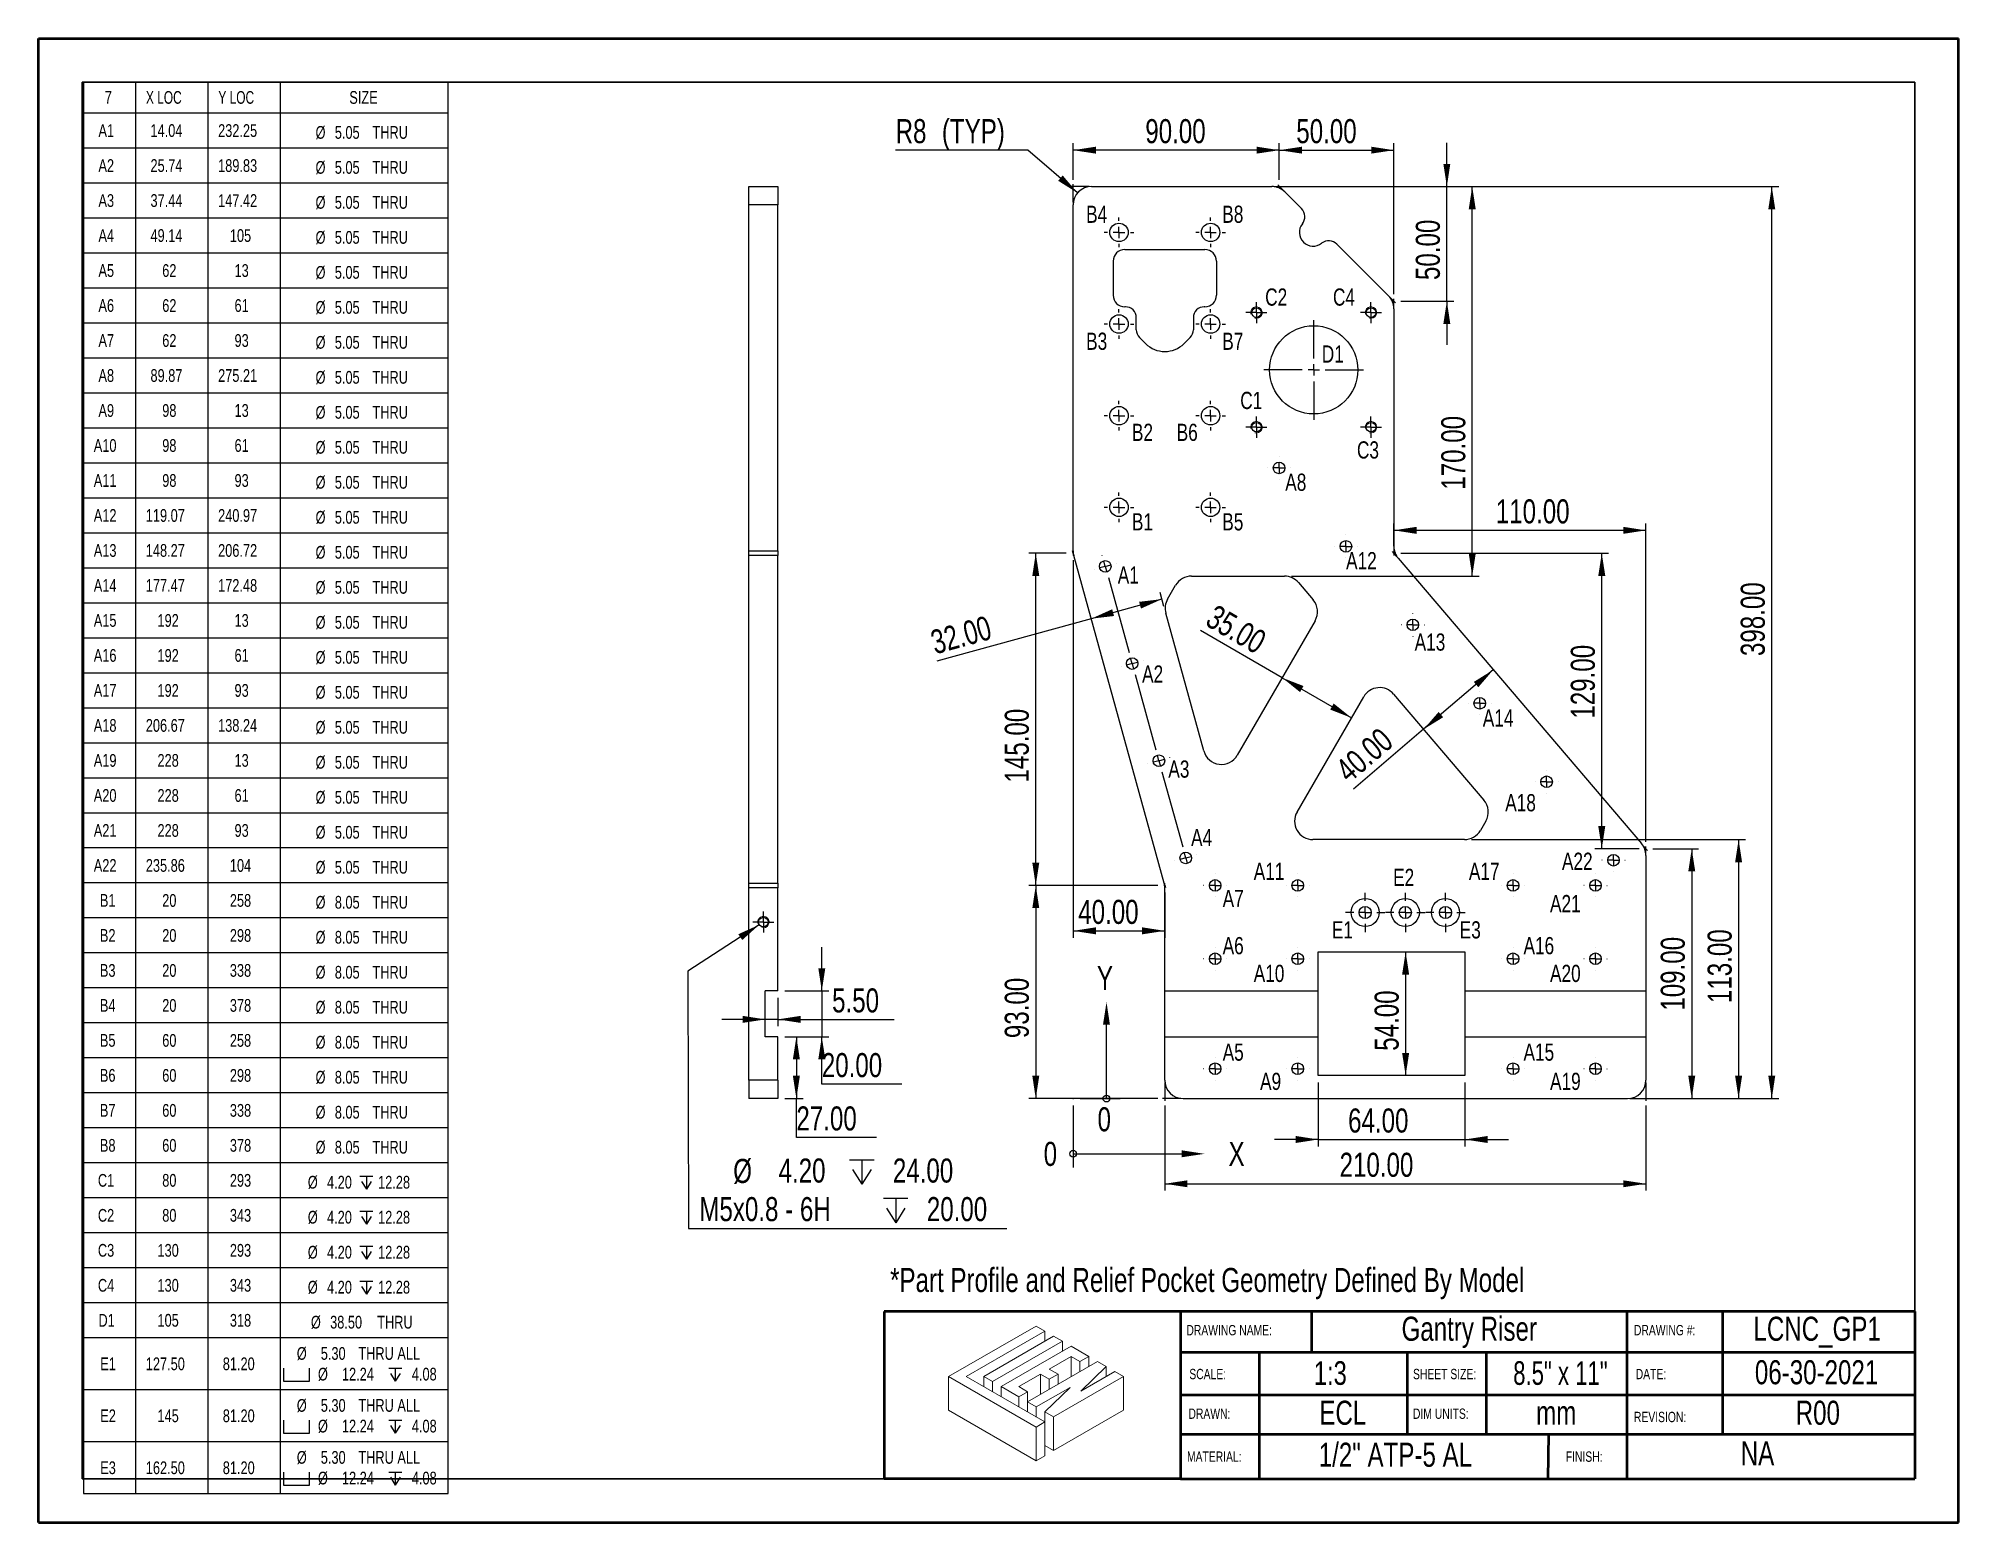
# Model space of a CAD drawing. Header units: millimetres. Extents: x 0 to 279, y 0 to 216.
import ezdxf

# ---------------------------------------------------------------- set-up
doc = ezdxf.new("R2010")
doc.units = ezdxf.units.MM
doc.header["$PDSIZE"] = -1
for name, color, linetype in [('DIM', 1, 'Continuous'), ('PAGE_BORDER', 7, 'Continuous'), ('TITLE_BLOCK_BORDER', 7, 'Continuous'), ('TITLE_BLOCK_TEXT', 8, 'Continuous')]:
    doc.layers.add(name, color=color, linetype=linetype)
doc.styles.add('SLDTEXTSTYLE0', font='TXT', dxfattribs={"width": 0.75})
doc.styles.add('SLDTEXTSTYLE1', font='TXT', dxfattribs={"width": 0.7})
doc.dimstyles.new('SLDDIMSTYLE0', dxfattribs={"dimtxt": 3.5, "dimasz": 3.302, "dimexe": 0, "dimexo": 0.0625, "dimgap": 0.875, "dimtad": 1, "dimlfac": 3, "dimrnd": 1e-09, "dimzin": 4, "dimdsep": 46, "dimtxsty": 'SLDTEXTSTYLE0', "dimsah": 1, "dimcen": 0.09, "dimadec": 0, "dimazin": 1, "dimtfac": 1, "dimtofl": 0, "dimtmove": 0, "dimatfit": 3, "dimfxl": 1, "dimfrac": 2, "dimtolj": 1, "dimtzin": 12, "dimarcsym": 0})
doc.dimstyles.new('SLDDIMSTYLE1', dxfattribs={"dimtxt": 3.5, "dimasz": 3.302, "dimexe": 0, "dimexo": 0.0625, "dimgap": 0.875, "dimtad": 1, "dimlfac": 3, "dimrnd": 1e-09, "dimzin": 4, "dimdsep": 46, "dimtxsty": 'SLDTEXTSTYLE0', "dimsah": 1, "dimcen": 0.09, "dimadec": 0, "dimazin": 1, "dimtfac": 1, "dimtmove": 0, "dimatfit": 0, "dimfxl": 1, "dimfrac": 2, "dimtolj": 1, "dimtzin": 12, "dimarcsym": 0})
doc.dimstyles.new('SLDDIMSTYLE2', dxfattribs={"dimtxt": 3.5, "dimasz": 3.302, "dimexe": 0, "dimexo": 0.0625, "dimgap": 0.875, "dimtad": 0, "dimtih": 1, "dimtoh": 1, "dimdec": 0, "dimlfac": 3, "dimrnd": 1e-09, "dimzin": 12, "dimdsep": 46, "dimtxsty": 'SLDTEXTSTYLE0', "dimsah": 1, "dimcen": 0, "dimadec": 0, "dimazin": 3, "dimtfac": 1, "dimtdec": 0, "dimtofl": 0, "dimtmove": 0, "dimatfit": 3, "dimfxl": 1, "dimfrac": 2, "dimtolj": 1, "dimtzin": 12, "dimarcsym": 0})
doc.dimstyles.new('SLDDIMSTYLE3', dxfattribs={"dimtxt": 3.5, "dimasz": 3.302, "dimexe": 0, "dimexo": 0.0625, "dimgap": 0.875, "dimtad": 0, "dimtih": 1, "dimtoh": 1, "dimlfac": 3, "dimrnd": 1e-09, "dimzin": 4, "dimdsep": 46, "dimtxsty": 'SLDTEXTSTYLE0', "dimblk1": 'NONE', "dimblk2": 'NONE', "dimsah": 1, "dimcen": 0, "dimadec": 0, "dimazin": 1, "dimtfac": 1, "dimtmove": 0, "dimatfit": 3, "dimldrblk": 'NONE', "dimfxl": 1, "dimfrac": 2, "dimtolj": 1, "dimtzin": 12, "dimarcsym": 0})
doc.dimstyles.new('SLDDIMSTYLE4', dxfattribs={"dimtxt": 3.5, "dimasz": 3.302, "dimexe": 0, "dimexo": 0.0625, "dimgap": 0.875, "dimtad": 0, "dimtih": 1, "dimtoh": 1, "dimlfac": 3, "dimrnd": 1e-09, "dimzin": 4, "dimdsep": 46, "dimtxsty": 'SLDTEXTSTYLE0', "dimsah": 1, "dimcen": 0.09, "dimadec": 0, "dimazin": 1, "dimtfac": 1, "dimtmove": 0, "dimatfit": 0, "dimfxl": 1, "dimfrac": 2, "dimtolj": 1, "dimtzin": 12, "dimarcsym": 0})
doc.dimstyles.new('SLDDIMSTYLE5', dxfattribs={"dimtxt": 3.5, "dimasz": 3.302, "dimexe": 0, "dimexo": 0.0625, "dimgap": 0.875, "dimtad": 0, "dimtih": 1, "dimtoh": 1, "dimlfac": 3, "dimrnd": 1e-09, "dimzin": 4, "dimdsep": 46, "dimtxsty": 'SLDTEXTSTYLE0', "dimsah": 1, "dimcen": 0.09, "dimadec": 0, "dimazin": 1, "dimtfac": 1, "dimtofl": 0, "dimtmove": 0, "dimatfit": 3, "dimfxl": 1, "dimfrac": 2, "dimtolj": 1, "dimtzin": 12, "dimarcsym": 0})

msp = doc.modelspace()

# ---------------------------------------------------------------- texts
at = {"layer": 'DIM', "attachment_point": 1, "style": 'SLDTEXTSTYLE0'}
for s, insert, char_height in [('B4', (152.4501, 191.5724), 2.5), ('B8', (172.2619, 191.5724), 2.5), ('C2', (178.5028, 179.5259), 2.5), ('C4', (188.3673, 179.5259), 2.5), ('B3', (152.4501, 173.0975), 2.5), ('B7', (172.2619, 173.0975), 2.5), ('D1', (186.738, 171.2423), 2.5), ('C1', (174.8743, 164.4864), 2.5), ('B2', (159.118, 159.848), 2.5), ('B6', (165.6294, 159.848), 2.5), ('C3', (191.8568, 157.2855), 2.5), ('A8', (181.4243, 152.5916), 2.5), ('B1', (159.118, 146.8305), 2.5), ('B5', (172.2619, 146.8305), 2.5), ('A12', (190.2726, 141.1778), 2.5), ('A1', (157.0534, 139.0864), 2.5), ('A13', (200.2515, 129.3412), 2.5), ('A2', (160.5927, 124.69), 2.5), ('A14', (210.1686, 118.3001), 2.5), ('A3', (164.4095, 110.8625), 2.5), ('A18', (213.4334, 105.9682), 2.5), ('A4', (167.7196, 100.9016), 2.5), ('A11', (176.8374, 95.9881), 2.5), ('E2', (197.1197, 95.1024), 2.5), ('A17', (208.1457, 95.9881), 2.5), ('A22', (221.687, 97.4522), 2.5), ('A7', (172.3184, 92.0276), 2.5), ('A21', (219.9507, 91.2942), 2.5), ('E1', (188.2061, 87.4747), 2.5), ('E3', (206.8125, 87.4747), 2.5), ('A6', (172.3184, 85.1748), 2.5), ('A16', (216.0918, 85.1748), 2.5), ('A10', (176.8374, 81.1409), 2.5), ('A20', (219.9507, 81.1409), 2.5), ('A5', (172.3184, 69.6882), 2.5), ('A15', (216.0918, 69.6882), 2.5), ('A9', (177.761, 65.4343), 2.5), ('A19', (219.9507, 65.4343), 2.5), ('*Part Profile and Relief Pocket Geometry Defined By Model', (123.9275, 37.0395), 3.5)]:
    msp.add_mtext(s, dxfattribs=dict(at, insert=insert, char_height=char_height))
at = {"layer": 'TITLE_BLOCK_TEXT'}
for s, insert, char_height, attachment_point, style in [('DRAWING NAME:', (167.0419, 28.7409), 1.5, 1, 'SLDTEXTSTYLE0'), ('Gantry Riser', (208.1958, 29.9487), 3.5, 2, 'SLDTEXTSTYLE0'), ('DRAWING #:', (232.1641, 28.7457), 1.5, 1, 'SLDTEXTSTYLE0'), ('LCNC_GP1', (258.8179, 29.9487), 3.5, 2, 'SLDTEXTSTYLE0'), ('SCALE:', (167.4667, 22.3605), 1.5, 1, 'SLDTEXTSTYLE0'), ('1:3', (187.9812, 23.4757), 3.43958, 2, 'SLDTEXTSTYLE0'), ('SHEET SIZE:', (200.0126, 22.3605), 1.5, 1, 'SLDTEXTSTYLE0'), ('8.5" x 11"', (221.4629, 23.4757), 3.43958, 2, 'SLDTEXTSTYLE1'), ('DATE:', (232.4175, 22.3605), 1.5, 1, 'SLDTEXTSTYLE0'), ('06-30-2021', (258.7352, 23.6206), 3.5, 2, 'SLDTEXTSTYLE0'), ('ECL', (189.796, 17.729), 3.5, 2, 'SLDTEXTSTYLE0'), ('mm', (220.8496, 17.729), 3.5, 2, 'SLDTEXTSTYLE0'), ('R00', (258.9163, 17.729), 3.5, 2, 'SLDTEXTSTYLE0'), ('DRAWN:', (167.3439, 16.5911), 1.5, 1, 'SLDTEXTSTYLE0'), ('DIM UNITS:', (200.0083, 16.5911), 1.5, 1, 'SLDTEXTSTYLE0'), ('REVISION:', (232.1641, 16.1111), 1.5, 1, 'SLDTEXTSTYLE0'), ('1/2" ATP-5 AL', (197.4541, 11.6191), 3.5, 2, 'SLDTEXTSTYLE0'), ('NA', (250.1381, 11.8373), 3.5, 2, 'SLDTEXTSTYLE0'), ('MATERIAL:', (167.1307, 10.3416), 1.5, 1, 'SLDTEXTSTYLE0'), ('FINISH:', (222.2447, 10.3416), 1.5, 1, 'SLDTEXTSTYLE0')]:
    msp.add_mtext(s, dxfattribs=dict(at, insert=insert, char_height=char_height, attachment_point=attachment_point, style=style))

# ---------------------------------------------------------------- blocks, each defined once
blk = doc.blocks.new('Lien3D Logo')
at = {"color": 7, "linetype": 'Continuous', "lineweight": 18}
for p, q in [((10.61, 16.33), (0, 10.21)), ((11.67, 15.71), (10.61, 16.33)), ((2.13, 10.21), (11.67, 15.71)), ((12.73, 15.1), (4.26, 10.21)), ((5.32, 9.59), (13.8, 14.49)), ((11.67, 15.71), (11.67, 14.49)), ((13.8, 14.49), (12.73, 15.1)), ((13.8, 14.49), (13.8, 13.26)), ((14.86, 13.87), (6.38, 8.98)), ((18.05, 12.03), (9.57, 7.13)), ((12.22, 11.12), (14.86, 12.64)), ((16.99, 12.64), (14.86, 13.87)), ((14.86, 12.64), (15.93, 12.03)), ((14.86, 12.64), (14.86, 10.19)), ((15.93, 12.03), (16.99, 12.64)), ((15.93, 12.03), (15.93, 10.8)), ((16.99, 12.64), (16.99, 11.42)), ((19.12, 11.42), (18.05, 12.03)), ((0, 10.21), (0, 6.12)), ((0, 10.21), (10.61, 4.08)), ((11.67, 4.7), (2.13, 10.21)), ((4.26, 10.21), (4.26, 8.98)), ((4.26, 10.21), (5.32, 9.59)), ((5.32, 9.59), (5.32, 8.36)), ((8.51, 8.98), (11.15, 10.5)), ((11.15, 10.5), (12.22, 9.89)), ((11.15, 10.5), (11.15, 8.05)), ((13.28, 10.5), (12.22, 11.12)), ((12.22, 9.89), (13.28, 10.5)), ((12.22, 9.89), (12.22, 8.66)), ((12.73, 5.31), (21.21, 10.21)), ((13.28, 10.5), (13.28, 9.28)), ((16.04, 8.45), (19.12, 11.42)), ((20.15, 10.82), (16.04, 8.45)), ((19.12, 11.42), (19.12, 10.22)), ((21.21, 10.21), (20.15, 10.82)), ((21.21, 10.21), (21.21, 6.12)), ((6.38, 8.98), (8.51, 7.75)), ((6.38, 8.98), (6.38, 7.75)), ((9.57, 8.36), (8.51, 8.98)), ((8.51, 7.75), (9.57, 8.36)), ((8.51, 7.75), (8.51, 6.52)), ((9.57, 8.36), (9.57, 7.13)), ((9.57, 7.13), (10.64, 6.52)), ((9.57, 7.13), (9.57, 5.91)), ((10.64, 6.52), (14.75, 8.89)), ((14.75, 8.89), (11.67, 5.93)), ((0, 6.12), (10.61, 0)), ((10.61, 4.08), (11.67, 4.7)), ((10.64, 6.52), (10.64, 5.29)), ((11.67, 5.93), (12.73, 5.31)), ((11.67, 5.93), (11.67, 4.7)), ((11.67, 4.7), (11.67, 0.61)), ((12.73, 1.23), (21.21, 6.12)), ((12.73, 5.31), (12.73, 1.23)), ((10.61, 4.08), (10.61, 0)), ((10.61, 0), (11.67, 0.61)), ((11.67, 1.84), (12.73, 1.23))]:
    blk.add_line(p, q, dxfattribs=at)
blk = doc.blocks.new('SW_SYMBOL_HOLE_DEPTH')
at = {"layer": 'PAGE_BORDER', "color": 0}
for p, q in [((0, 875), (800, 875)), ((400, 875), (400, 75)), ((100, 555), (400, 75)), ((700, 555), (400, 75))]:
    blk.add_line(p, q, dxfattribs=at)
blk = doc.blocks.new('SW_SYMBOL_HOLE_SPOT')
at = {"layer": 'PAGE_BORDER', "color": 0}
for p, q in [((0, 875), (0, 75)), ((0, 75), (1600, 75)), ((1600, 75), (1600, 875))]:
    blk.add_line(p, q, dxfattribs=at)
blk = doc.blocks.new('SW_TABLEANNOTATION_0')
at = {"layer": 'PAGE_BORDER', "color": 0}
for p, q in [((0, 0), (0, -205.31)), ((53.05, 0), (0, 0)), ((7.57, 0), (7.57, -4.47)), ((18.09, 0), (18.09, -4.47)), ((28.61, 0), (28.61, -4.47)), ((53.05, -205.31), (53.05, 0)), ((0, -4.47), (53.05, -4.47)), ((7.57, -4.47), (7.57, -205.31)), ((18.09, -4.47), (18.09, -205.31)), ((28.61, -4.47), (28.61, -205.31)), ((0, -9.56), (53.05, -9.56)), ((0, -14.65), (53.05, -14.65)), ((0, -19.74), (53.05, -19.74)), ((0, -24.83), (53.05, -24.83)), ((0, -29.92), (53.05, -29.92)), ((0, -35.01), (53.05, -35.01)), ((0, -40.1), (53.05, -40.1)), ((0, -45.19), (53.05, -45.19)), ((0, -50.28), (53.05, -50.28)), ((0, -55.37), (53.05, -55.37)), ((0, -60.46), (53.05, -60.46)), ((0, -65.55), (53.05, -65.55)), ((0, -70.65), (53.05, -70.65)), ((0, -75.74), (53.05, -75.74)), ((0, -80.83), (53.05, -80.83)), ((0, -85.92), (53.05, -85.92)), ((0, -91.01), (53.05, -91.01)), ((0, -96.1), (53.05, -96.1)), ((0, -101.19), (53.05, -101.19)), ((0, -106.28), (53.05, -106.28)), ((0, -111.37), (53.05, -111.37)), ((0, -116.46), (53.05, -116.46)), ((0, -121.55), (53.05, -121.55)), ((0, -126.64), (53.05, -126.64)), ((0, -131.73), (53.05, -131.73)), ((0, -136.82), (53.05, -136.82)), ((0, -141.91), (53.05, -141.91)), ((0, -147), (53.05, -147)), ((0, -152.09), (53.05, -152.09)), ((0, -157.18), (53.05, -157.18)), ((0, -162.27), (53.05, -162.27)), ((0, -167.36), (53.05, -167.36)), ((0, -172.45), (53.05, -172.45)), ((0, -177.54), (53.05, -177.54)), ((0, -182.64), (53.05, -182.64)), ((0, -190.19), (53.05, -190.19)), ((0, -197.75), (53.05, -197.75)), ((0, -205.31), (53.05, -205.31))]:
    blk.add_line(p, q, dxfattribs=at)
at = {"layer": 'PAGE_BORDER', "color": 0, "xscale": 0.0023657471, "yscale": 0.0023657471, "zscale": 0.0023657471}
for name, p in [('SW_SYMBOL_HOLE_DEPTH', (40.22, -161.24)), ('SW_SYMBOL_HOLE_DEPTH', (40.22, -166.33)), ('SW_SYMBOL_HOLE_DEPTH', (40.22, -171.42)), ('SW_SYMBOL_HOLE_DEPTH', (40.22, -176.51)), ('SW_SYMBOL_HOLE_SPOT', (29.11, -189.17)), ('SW_SYMBOL_HOLE_DEPTH', (44.43, -189.17)), ('SW_SYMBOL_HOLE_SPOT', (29.11, -196.73)), ('SW_SYMBOL_HOLE_DEPTH', (44.43, -196.73)), ('SW_SYMBOL_HOLE_SPOT', (29.11, -204.28)), ('SW_SYMBOL_HOLE_DEPTH', (44.43, -204.28))]:
    blk.add_blockref(name, p, dxfattribs=at)
at = {"layer": 'PAGE_BORDER', "color": 0, "attachment_point": 1}
for s, insert, char_height, style in [('7', (3.1, -1.31), 1.85, 'SLDTEXTSTYLE0'), ('X LOC', (9.09, -1.31), 1.852, 'SLDTEXTSTYLE1'), ('Y LOC', (19.63, -1.31), 1.852, 'SLDTEXTSTYLE1'), ('SIZE', (38.68, -1.31), 1.852, 'SLDTEXTSTYLE0'), ('A1', (2.18, -6.13), 1.852, 'SLDTEXTSTYLE0'), ('14.04', (9.75, -6.13), 1.852, 'SLDTEXTSTYLE0'), ('232.25', (19.59, -6.13), 1.852, 'SLDTEXTSTYLE0'), ('%%c', (33.77, -6.4), 1.852, 'SLDTEXTSTYLE0'), ('5.05', (36.57, -6.4), 1.852, 'SLDTEXTSTYLE0'), ('THRU', (42.05, -6.4), 1.852, 'SLDTEXTSTYLE0'), ('A2', (2.18, -11.22), 1.852, 'SLDTEXTSTYLE0'), ('25.74', (9.75, -11.22), 1.852, 'SLDTEXTSTYLE0'), ('189.83', (19.59, -11.22), 1.852, 'SLDTEXTSTYLE0'), ('%%c', (33.77, -11.49), 1.852, 'SLDTEXTSTYLE0'), ('5.05', (36.57, -11.49), 1.852, 'SLDTEXTSTYLE0'), ('THRU', (42.05, -11.49), 1.852, 'SLDTEXTSTYLE0'), ('A3', (2.18, -16.31), 1.852, 'SLDTEXTSTYLE0'), ('37.44', (9.75, -16.31), 1.852, 'SLDTEXTSTYLE0'), ('147.42', (19.59, -16.31), 1.852, 'SLDTEXTSTYLE0'), ('%%c', (33.77, -16.58), 1.852, 'SLDTEXTSTYLE0'), ('5.05', (36.57, -16.58), 1.852, 'SLDTEXTSTYLE0'), ('THRU', (42.05, -16.58), 1.852, 'SLDTEXTSTYLE0'), ('A4', (2.18, -21.4), 1.852, 'SLDTEXTSTYLE0'), ('49.14', (9.75, -21.4), 1.852, 'SLDTEXTSTYLE0'), ('105', (21.3, -21.4), 1.852, 'SLDTEXTSTYLE0'), ('%%c', (33.77, -21.67), 1.852, 'SLDTEXTSTYLE0'), ('5.05', (36.57, -21.67), 1.852, 'SLDTEXTSTYLE0'), ('THRU', (42.05, -21.67), 1.852, 'SLDTEXTSTYLE0'), ('A5', (2.18, -26.49), 1.852, 'SLDTEXTSTYLE0'), ('62', (11.46, -26.49), 1.852, 'SLDTEXTSTYLE0'), ('13', (21.98, -26.49), 1.852, 'SLDTEXTSTYLE0'), ('%%c', (33.77, -26.76), 1.852, 'SLDTEXTSTYLE0'), ('5.05', (36.57, -26.76), 1.852, 'SLDTEXTSTYLE0'), ('THRU', (42.05, -26.76), 1.852, 'SLDTEXTSTYLE0'), ('A6', (2.18, -31.58), 1.852, 'SLDTEXTSTYLE0'), ('62', (11.46, -31.58), 1.852, 'SLDTEXTSTYLE0'), ('61', (21.98, -31.58), 1.852, 'SLDTEXTSTYLE0'), ('%%c', (33.77, -31.85), 1.852, 'SLDTEXTSTYLE0'), ('5.05', (36.57, -31.85), 1.852, 'SLDTEXTSTYLE0'), ('THRU', (42.05, -31.85), 1.852, 'SLDTEXTSTYLE0'), ('A7', (2.18, -36.67), 1.852, 'SLDTEXTSTYLE0'), ('62', (11.46, -36.67), 1.852, 'SLDTEXTSTYLE0'), ('93', (21.98, -36.67), 1.852, 'SLDTEXTSTYLE0'), ('%%c', (33.77, -36.94), 1.852, 'SLDTEXTSTYLE0'), ('5.05', (36.57, -36.94), 1.852, 'SLDTEXTSTYLE0'), ('THRU', (42.05, -36.94), 1.852, 'SLDTEXTSTYLE0'), ('A8', (2.18, -41.76), 1.852, 'SLDTEXTSTYLE0'), ('89.87', (9.75, -41.76), 1.852, 'SLDTEXTSTYLE0'), ('275.21', (19.59, -41.76), 1.852, 'SLDTEXTSTYLE0'), ('%%c', (33.77, -42.03), 1.852, 'SLDTEXTSTYLE0'), ('5.05', (36.57, -42.03), 1.852, 'SLDTEXTSTYLE0'), ('THRU', (42.05, -42.03), 1.852, 'SLDTEXTSTYLE0'), ('A9', (2.18, -46.85), 1.852, 'SLDTEXTSTYLE0'), ('98', (11.46, -46.85), 1.852, 'SLDTEXTSTYLE0'), ('13', (21.98, -46.85), 1.852, 'SLDTEXTSTYLE0'), ('%%c', (33.77, -47.12), 1.852, 'SLDTEXTSTYLE0'), ('5.05', (36.57, -47.12), 1.852, 'SLDTEXTSTYLE0'), ('THRU', (42.05, -47.12), 1.852, 'SLDTEXTSTYLE0'), ('A10', (1.5, -51.94), 1.852, 'SLDTEXTSTYLE0'), ('98', (11.46, -51.94), 1.852, 'SLDTEXTSTYLE0'), ('61', (21.98, -51.94), 1.852, 'SLDTEXTSTYLE0'), ('%%c', (33.77, -52.21), 1.852, 'SLDTEXTSTYLE0'), ('5.05', (36.57, -52.21), 1.852, 'SLDTEXTSTYLE0'), ('THRU', (42.05, -52.21), 1.852, 'SLDTEXTSTYLE0'), ('A11', (1.5, -57.03), 1.852, 'SLDTEXTSTYLE0'), ('98', (11.46, -57.03), 1.852, 'SLDTEXTSTYLE0'), ('93', (21.98, -57.03), 1.852, 'SLDTEXTSTYLE0'), ('%%c', (33.77, -57.3), 1.852, 'SLDTEXTSTYLE0'), ('5.05', (36.57, -57.3), 1.852, 'SLDTEXTSTYLE0'), ('THRU', (42.05, -57.3), 1.852, 'SLDTEXTSTYLE0'), ('A12', (1.5, -62.12), 1.852, 'SLDTEXTSTYLE0'), ('119.07', (9.07, -62.12), 1.852, 'SLDTEXTSTYLE0'), ('240.97', (19.59, -62.12), 1.852, 'SLDTEXTSTYLE0'), ('%%c', (33.77, -62.39), 1.852, 'SLDTEXTSTYLE0'), ('5.05', (36.57, -62.39), 1.852, 'SLDTEXTSTYLE0'), ('THRU', (42.05, -62.39), 1.852, 'SLDTEXTSTYLE0'), ('A13', (1.5, -67.21), 1.852, 'SLDTEXTSTYLE0'), ('148.27', (9.07, -67.21), 1.852, 'SLDTEXTSTYLE0'), ('206.72', (19.59, -67.21), 1.852, 'SLDTEXTSTYLE0'), ('%%c', (33.77, -67.48), 1.852, 'SLDTEXTSTYLE0'), ('5.05', (36.57, -67.48), 1.852, 'SLDTEXTSTYLE0'), ('THRU', (42.05, -67.48), 1.852, 'SLDTEXTSTYLE0'), ('A14', (1.5, -72.3), 1.852, 'SLDTEXTSTYLE0'), ('177.47', (9.07, -72.3), 1.852, 'SLDTEXTSTYLE0'), ('172.48', (19.59, -72.3), 1.852, 'SLDTEXTSTYLE0'), ('%%c', (33.77, -72.58), 1.852, 'SLDTEXTSTYLE0'), ('5.05', (36.57, -72.58), 1.852, 'SLDTEXTSTYLE0'), ('THRU', (42.05, -72.58), 1.852, 'SLDTEXTSTYLE0'), ('A15', (1.5, -77.39), 1.852, 'SLDTEXTSTYLE0'), ('192', (10.77, -77.39), 1.852, 'SLDTEXTSTYLE0'), ('13', (21.98, -77.39), 1.852, 'SLDTEXTSTYLE0'), ('%%c', (33.77, -77.67), 1.852, 'SLDTEXTSTYLE0'), ('5.05', (36.57, -77.67), 1.852, 'SLDTEXTSTYLE0'), ('THRU', (42.05, -77.67), 1.852, 'SLDTEXTSTYLE0'), ('A16', (1.5, -82.48), 1.852, 'SLDTEXTSTYLE0'), ('192', (10.77, -82.48), 1.852, 'SLDTEXTSTYLE0'), ('61', (21.98, -82.48), 1.852, 'SLDTEXTSTYLE0'), ('%%c', (33.77, -82.76), 1.852, 'SLDTEXTSTYLE0'), ('5.05', (36.57, -82.76), 1.852, 'SLDTEXTSTYLE0'), ('THRU', (42.05, -82.76), 1.852, 'SLDTEXTSTYLE0'), ('A17', (1.5, -87.57), 1.852, 'SLDTEXTSTYLE0'), ('192', (10.77, -87.57), 1.852, 'SLDTEXTSTYLE0'), ('93', (21.98, -87.57), 1.852, 'SLDTEXTSTYLE0'), ('%%c', (33.77, -87.85), 1.852, 'SLDTEXTSTYLE0'), ('5.05', (36.57, -87.85), 1.852, 'SLDTEXTSTYLE0'), ('THRU', (42.05, -87.85), 1.852, 'SLDTEXTSTYLE0'), ('A18', (1.5, -92.66), 1.852, 'SLDTEXTSTYLE0'), ('206.67', (9.07, -92.66), 1.852, 'SLDTEXTSTYLE0'), ('138.24', (19.59, -92.66), 1.852, 'SLDTEXTSTYLE0'), ('%%c', (33.77, -92.94), 1.852, 'SLDTEXTSTYLE0'), ('5.05', (36.57, -92.94), 1.852, 'SLDTEXTSTYLE0'), ('THRU', (42.05, -92.94), 1.852, 'SLDTEXTSTYLE0'), ('A19', (1.5, -97.75), 1.852, 'SLDTEXTSTYLE0'), ('228', (10.77, -97.75), 1.852, 'SLDTEXTSTYLE0'), ('13', (21.98, -97.75), 1.852, 'SLDTEXTSTYLE0'), ('%%c', (33.77, -98.03), 1.852, 'SLDTEXTSTYLE0'), ('5.05', (36.57, -98.03), 1.852, 'SLDTEXTSTYLE0'), ('THRU', (42.05, -98.03), 1.852, 'SLDTEXTSTYLE0'), ('A20', (1.5, -102.85), 1.852, 'SLDTEXTSTYLE0'), ('228', (10.77, -102.85), 1.852, 'SLDTEXTSTYLE0'), ('61', (21.98, -102.85), 1.852, 'SLDTEXTSTYLE0'), ('%%c', (33.77, -103.12), 1.852, 'SLDTEXTSTYLE0'), ('5.05', (36.57, -103.12), 1.852, 'SLDTEXTSTYLE0'), ('THRU', (42.05, -103.12), 1.852, 'SLDTEXTSTYLE0'), ('A21', (1.5, -107.94), 1.852, 'SLDTEXTSTYLE0'), ('228', (10.77, -107.94), 1.852, 'SLDTEXTSTYLE0'), ('93', (21.98, -107.94), 1.852, 'SLDTEXTSTYLE0'), ('%%c', (33.77, -108.21), 1.852, 'SLDTEXTSTYLE0'), ('5.05', (36.57, -108.21), 1.852, 'SLDTEXTSTYLE0'), ('THRU', (42.05, -108.21), 1.852, 'SLDTEXTSTYLE0'), ('A22', (1.5, -113.03), 1.852, 'SLDTEXTSTYLE0'), ('235.86', (9.07, -113.03), 1.852, 'SLDTEXTSTYLE0'), ('104', (21.3, -113.03), 1.852, 'SLDTEXTSTYLE0'), ('%%c', (33.77, -113.3), 1.852, 'SLDTEXTSTYLE0'), ('5.05', (36.57, -113.3), 1.852, 'SLDTEXTSTYLE0'), ('THRU', (42.05, -113.3), 1.852, 'SLDTEXTSTYLE0'), ('B1', (2.39, -118.12), 1.852, 'SLDTEXTSTYLE0'), ('20', (11.46, -118.12), 1.852, 'SLDTEXTSTYLE0'), ('258', (21.3, -118.12), 1.852, 'SLDTEXTSTYLE0'), ('%%c', (33.77, -118.39), 1.852, 'SLDTEXTSTYLE0'), ('8.05', (36.57, -118.39), 1.852, 'SLDTEXTSTYLE0'), ('THRU', (42.05, -118.39), 1.852, 'SLDTEXTSTYLE0'), ('B2', (2.39, -123.21), 1.852, 'SLDTEXTSTYLE0'), ('20', (11.46, -123.21), 1.852, 'SLDTEXTSTYLE0'), ('298', (21.3, -123.21), 1.852, 'SLDTEXTSTYLE0'), ('%%c', (33.77, -123.48), 1.852, 'SLDTEXTSTYLE0'), ('8.05', (36.57, -123.48), 1.852, 'SLDTEXTSTYLE0'), ('THRU', (42.05, -123.48), 1.852, 'SLDTEXTSTYLE0'), ('B3', (2.39, -128.3), 1.852, 'SLDTEXTSTYLE0'), ('20', (11.46, -128.3), 1.852, 'SLDTEXTSTYLE0'), ('338', (21.3, -128.3), 1.852, 'SLDTEXTSTYLE0'), ('%%c', (33.77, -128.57), 1.852, 'SLDTEXTSTYLE0'), ('8.05', (36.57, -128.57), 1.852, 'SLDTEXTSTYLE0'), ('THRU', (42.05, -128.57), 1.852, 'SLDTEXTSTYLE0'), ('B4', (2.39, -133.39), 1.852, 'SLDTEXTSTYLE0'), ('20', (11.46, -133.39), 1.852, 'SLDTEXTSTYLE0'), ('378', (21.3, -133.39), 1.852, 'SLDTEXTSTYLE0'), ('%%c', (33.77, -133.66), 1.852, 'SLDTEXTSTYLE0'), ('8.05', (36.57, -133.66), 1.852, 'SLDTEXTSTYLE0'), ('THRU', (42.05, -133.66), 1.852, 'SLDTEXTSTYLE0'), ('B5', (2.39, -138.48), 1.852, 'SLDTEXTSTYLE0'), ('60', (11.46, -138.48), 1.852, 'SLDTEXTSTYLE0'), ('258', (21.3, -138.48), 1.852, 'SLDTEXTSTYLE0'), ('%%c', (33.77, -138.75), 1.852, 'SLDTEXTSTYLE0'), ('8.05', (36.57, -138.75), 1.852, 'SLDTEXTSTYLE0'), ('THRU', (42.05, -138.75), 1.852, 'SLDTEXTSTYLE0'), ('B6', (2.39, -143.57), 1.852, 'SLDTEXTSTYLE0'), ('60', (11.46, -143.57), 1.852, 'SLDTEXTSTYLE0'), ('298', (21.3, -143.57), 1.852, 'SLDTEXTSTYLE0'), ('%%c', (33.77, -143.84), 1.852, 'SLDTEXTSTYLE0'), ('8.05', (36.57, -143.84), 1.852, 'SLDTEXTSTYLE0'), ('THRU', (42.05, -143.84), 1.852, 'SLDTEXTSTYLE0'), ('B7', (2.39, -148.66), 1.852, 'SLDTEXTSTYLE0'), ('60', (11.46, -148.66), 1.852, 'SLDTEXTSTYLE0'), ('338', (21.3, -148.66), 1.852, 'SLDTEXTSTYLE0'), ('%%c', (33.77, -148.93), 1.852, 'SLDTEXTSTYLE0'), ('8.05', (36.57, -148.93), 1.852, 'SLDTEXTSTYLE0'), ('THRU', (42.05, -148.93), 1.852, 'SLDTEXTSTYLE0'), ('B8', (2.39, -153.75), 1.852, 'SLDTEXTSTYLE0'), ('60', (11.46, -153.75), 1.852, 'SLDTEXTSTYLE0'), ('378', (21.3, -153.75), 1.852, 'SLDTEXTSTYLE0'), ('%%c', (33.77, -154.02), 1.852, 'SLDTEXTSTYLE0'), ('8.05', (36.57, -154.02), 1.852, 'SLDTEXTSTYLE0'), ('THRU', (42.05, -154.02), 1.852, 'SLDTEXTSTYLE0'), ('C1', (2.1, -158.84), 1.852, 'SLDTEXTSTYLE0'), ('80', (11.46, -158.84), 1.852, 'SLDTEXTSTYLE0'), ('293', (21.3, -158.84), 1.852, 'SLDTEXTSTYLE0'), ('%%c', (32.64, -159.11), 1.852, 'SLDTEXTSTYLE0'), ('4.20', (35.44, -159.11), 1.852, 'SLDTEXTSTYLE0'), ('12.28', (42.87, -159.11), 1.852, 'SLDTEXTSTYLE0'), ('C2', (2.1, -163.93), 1.852, 'SLDTEXTSTYLE0'), ('80', (11.46, -163.93), 1.852, 'SLDTEXTSTYLE0'), ('343', (21.3, -163.93), 1.852, 'SLDTEXTSTYLE0'), ('%%c', (32.64, -164.2), 1.852, 'SLDTEXTSTYLE0'), ('4.20', (35.44, -164.2), 1.852, 'SLDTEXTSTYLE0'), ('12.28', (42.87, -164.2), 1.852, 'SLDTEXTSTYLE0'), ('C3', (2.1, -169.02), 1.852, 'SLDTEXTSTYLE0'), ('130', (10.77, -169.02), 1.852, 'SLDTEXTSTYLE0'), ('293', (21.3, -169.02), 1.852, 'SLDTEXTSTYLE0'), ('%%c', (32.64, -169.29), 1.852, 'SLDTEXTSTYLE0'), ('4.20', (35.44, -169.29), 1.852, 'SLDTEXTSTYLE0'), ('12.28', (42.87, -169.29), 1.852, 'SLDTEXTSTYLE0'), ('C4', (2.1, -174.11), 1.852, 'SLDTEXTSTYLE0'), ('130', (10.77, -174.11), 1.852, 'SLDTEXTSTYLE0'), ('343', (21.3, -174.11), 1.852, 'SLDTEXTSTYLE0'), ('%%c', (32.64, -174.38), 1.852, 'SLDTEXTSTYLE0'), ('4.20', (35.44, -174.38), 1.852, 'SLDTEXTSTYLE0'), ('12.28', (42.87, -174.38), 1.852, 'SLDTEXTSTYLE0'), ('D1', (2.18, -179.2), 1.852, 'SLDTEXTSTYLE0'), ('105', (10.77, -179.2), 1.852, 'SLDTEXTSTYLE0'), ('318', (21.3, -179.2), 1.852, 'SLDTEXTSTYLE0'), ('%%c', (33.09, -179.47), 1.852, 'SLDTEXTSTYLE0'), ('38.50', (35.89, -179.47), 1.852, 'SLDTEXTSTYLE0'), ('THRU', (42.74, -179.47), 1.852, 'SLDTEXTSTYLE0'), ('%%c', (31.04, -184.02), 1.852, 'SLDTEXTSTYLE0'), ('5.30', (34.53, -184.02), 1.852, 'SLDTEXTSTYLE0'), ('THRU ALL', (40, -184.02), 1.852, 'SLDTEXTSTYLE0'), ('E1', (2.44, -185.53), 1.852, 'SLDTEXTSTYLE0'), ('127.50', (9.07, -185.53), 1.852, 'SLDTEXTSTYLE0'), ('81.20', (20.27, -185.53), 1.852, 'SLDTEXTSTYLE0'), ('%%c', (34.12, -187.03), 1.852, 'SLDTEXTSTYLE0'), ('12.24', (37.61, -187.03), 1.852, 'SLDTEXTSTYLE0'), ('4.08', (47.78, -187.03), 1.852, 'SLDTEXTSTYLE0'), ('%%c', (31.04, -191.58), 1.852, 'SLDTEXTSTYLE0'), ('5.30', (34.53, -191.58), 1.852, 'SLDTEXTSTYLE0'), ('THRU ALL', (40, -191.58), 1.852, 'SLDTEXTSTYLE0'), ('E2', (2.44, -193.09), 1.852, 'SLDTEXTSTYLE0'), ('145', (10.77, -193.09), 1.852, 'SLDTEXTSTYLE0'), ('81.20', (20.27, -193.09), 1.852, 'SLDTEXTSTYLE0'), ('%%c', (34.12, -194.59), 1.852, 'SLDTEXTSTYLE0'), ('12.24', (37.61, -194.59), 1.852, 'SLDTEXTSTYLE0'), ('4.08', (47.78, -194.59), 1.852, 'SLDTEXTSTYLE0'), ('E3', (2.44, -200.65), 1.852, 'SLDTEXTSTYLE0'), ('162.50', (9.07, -200.65), 1.852, 'SLDTEXTSTYLE0'), ('81.20', (20.27, -200.65), 1.852, 'SLDTEXTSTYLE0'), ('%%c', (31.04, -199.14), 1.852, 'SLDTEXTSTYLE0'), ('5.30', (34.53, -199.14), 1.852, 'SLDTEXTSTYLE0'), ('THRU ALL', (40, -199.14), 1.852, 'SLDTEXTSTYLE0'), ('%%c', (34.12, -202.15), 1.852, 'SLDTEXTSTYLE0'), ('12.24', (37.61, -202.15), 1.852, 'SLDTEXTSTYLE0'), ('4.08', (47.78, -202.15), 1.852, 'SLDTEXTSTYLE0')]:
    blk.add_mtext(s, dxfattribs=dict(at, insert=insert, char_height=char_height, style=style))
blk = doc.blocks.new('_D')
at = {"layer": 'DIM'}
for p, q in [((234.9, 98.02), (241.57, 98.02)), ((240.57, 98.02), (240.57, 61.68)), ((234.9, 61.68), (241.57, 61.68))]:
    blk.add_line(p, q, dxfattribs=at)
for points in [[(240.57, 98.02), (240.07, 94.72), (241.08, 94.72)], [(240.57, 61.68), (241.08, 64.99), (240.07, 64.99)]]:
    blk.add_solid(points, dxfattribs=at)
at = {"layer": 'DIM', "insert": (236.06, 74.47), "char_height": 3.5, "attachment_point": 1, "rotation": 90, "style": 'SLDTEXTSTYLE0'}
blk.add_mtext('109.00', dxfattribs=at)
blk = doc.blocks.new('_D_1')
at = {"layer": 'DIM'}
for p, q in [((198.23, 141.02), (228.48, 141.02)), ((227.48, 98.02), (227.48, 141.02)), ((232.9, 98.02), (226.48, 98.02))]:
    blk.add_line(p, q, dxfattribs=at)
for points in [[(227.48, 141.02), (226.97, 137.72), (227.99, 137.72)], [(227.48, 98.02), (227.99, 101.32), (226.97, 101.32)]]:
    blk.add_solid(points, dxfattribs=at)
at = {"layer": 'DIM', "insert": (222.97, 116.95), "char_height": 3.5, "attachment_point": 1, "rotation": 90, "style": 'SLDTEXTSTYLE0'}
blk.add_mtext('129.00', dxfattribs=at)
blk = doc.blocks.new('_D_2')
at = {"layer": 'DIM'}
for p, q in [((150.56, 195.35), (150.56, 200.64)), ((180.56, 199.64), (150.56, 199.64)), ((180.56, 195.35), (180.56, 200.64))]:
    blk.add_line(p, q, dxfattribs=at)
for points in [[(150.56, 199.64), (153.87, 199.14), (153.87, 200.15)], [(180.56, 199.64), (177.26, 200.15), (177.26, 199.14)]]:
    blk.add_solid(points, dxfattribs=at)
at = {"layer": 'DIM', "insert": (161.06, 204.16), "char_height": 3.5, "attachment_point": 1, "style": 'SLDTEXTSTYLE0'}
blk.add_mtext('90.00', dxfattribs=at)
blk = doc.blocks.new('_D_3')
at = {"layer": 'DIM'}
for p, q in [((180.56, 195.35), (180.56, 200.64)), ((180.56, 199.64), (197.23, 199.64)), ((197.23, 178.68), (197.23, 200.64))]:
    blk.add_line(p, q, dxfattribs=at)
for points in [[(180.56, 199.64), (183.87, 199.14), (183.87, 200.15)], [(197.23, 199.64), (193.93, 200.15), (193.93, 199.14)]]:
    blk.add_solid(points, dxfattribs=at)
at = {"layer": 'DIM', "insert": (183.03, 204.16), "char_height": 3.5, "attachment_point": 1, "style": 'SLDTEXTSTYLE0'}
blk.add_mtext('50.00', dxfattribs=at)
blk = doc.blocks.new('_D_4')
at = {"layer": 'DIM'}
for p, q in [((204.94, 194.35), (204.94, 200.7)), ((181.56, 194.35), (205.94, 194.35)), ((204.94, 177.68), (204.94, 194.35)), ((198.23, 177.68), (205.94, 177.68)), ((204.94, 177.68), (204.94, 171.33))]:
    blk.add_line(p, q, dxfattribs=at)
for points in [[(204.94, 194.35), (205.44, 197.65), (204.43, 197.65)], [(204.94, 177.68), (204.43, 174.38), (205.44, 174.38)]]:
    blk.add_solid(points, dxfattribs=at)
at = {"layer": 'DIM', "insert": (200.42, 180.75), "char_height": 3.5, "attachment_point": 1, "rotation": 90, "style": 'SLDTEXTSTYLE0'}
blk.add_mtext('50.00', dxfattribs=at)
blk = doc.blocks.new('_D_5')
at = {"layer": 'DIM'}
for p, q in [((197.23, 142.02), (197.23, 145.34)), ((233.9, 99.02), (233.9, 145.34)), ((233.9, 144.34), (197.23, 144.34))]:
    blk.add_line(p, q, dxfattribs=at)
for points in [[(197.23, 144.34), (200.53, 143.83), (200.53, 144.85)], [(233.9, 144.34), (230.6, 144.85), (230.6, 143.83)]]:
    blk.add_solid(points, dxfattribs=at)
at = {"layer": 'DIM', "insert": (212.06, 148.85), "char_height": 3.5, "attachment_point": 1, "style": 'SLDTEXTSTYLE0'}
blk.add_mtext('110.00', dxfattribs=at)
blk = doc.blocks.new('_D_6')
at = {"layer": 'DIM'}
for p, q in [((149.56, 141.02), (144.12, 141.02)), ((145.12, 92.68), (145.12, 141.02)), ((162.9, 92.68), (144.12, 92.68))]:
    blk.add_line(p, q, dxfattribs=at)
for points in [[(145.12, 141.02), (144.62, 137.72), (145.63, 137.72)], [(145.12, 92.68), (145.63, 95.99), (144.62, 95.99)]]:
    blk.add_solid(points, dxfattribs=at)
at = {"layer": 'DIM', "insert": (140.61, 107.65), "char_height": 3.5, "attachment_point": 1, "rotation": 90, "style": 'SLDTEXTSTYLE0'}
blk.add_mtext('145.00', dxfattribs=at)
blk = doc.blocks.new('_D_7')
at = {"layer": 'DIM'}
for p, q in [((150.56, 140.02), (150.56, 85.08)), ((163.9, 91.68), (163.9, 85.08)), ((150.56, 86.08), (163.9, 86.08))]:
    blk.add_line(p, q, dxfattribs=at)
for points in [[(150.56, 86.08), (153.87, 85.57), (153.87, 86.59)], [(163.9, 86.08), (160.6, 86.59), (160.6, 85.57)]]:
    blk.add_solid(points, dxfattribs=at)
at = {"layer": 'DIM', "insert": (151.3, 90.59), "char_height": 3.5, "attachment_point": 1, "style": 'SLDTEXTSTYLE0'}
blk.add_mtext('40.00', dxfattribs=at)
blk = doc.blocks.new('_D_8')
at = {"layer": 'DIM'}
for p, q in [((162.9, 92.68), (144.12, 92.68)), ((145.12, 92.68), (145.12, 61.68)), ((162.9, 61.68), (144.12, 61.68))]:
    blk.add_line(p, q, dxfattribs=at)
for points in [[(145.12, 92.68), (144.62, 89.38), (145.63, 89.38)], [(145.12, 61.68), (145.63, 64.99), (144.62, 64.99)]]:
    blk.add_solid(points, dxfattribs=at)
at = {"layer": 'DIM', "insert": (140.61, 70.47), "char_height": 3.5, "attachment_point": 1, "rotation": 90, "style": 'SLDTEXTSTYLE0'}
blk.add_mtext('93.00', dxfattribs=at)
blk = doc.blocks.new('_D_9')
at = {"layer": 'DIM'}
for p, q in [((163.9, 60.68), (163.9, 48.29)), ((233.9, 60.68), (233.9, 48.29)), ((163.9, 49.29), (233.9, 49.29))]:
    blk.add_line(p, q, dxfattribs=at)
for points in [[(163.9, 49.29), (167.2, 48.78), (167.2, 49.79)], [(233.9, 49.29), (230.6, 49.79), (230.6, 48.78)]]:
    blk.add_solid(points, dxfattribs=at)
at = {"layer": 'DIM', "insert": (189.33, 53.8), "char_height": 3.5, "attachment_point": 1, "style": 'SLDTEXTSTYLE0'}
blk.add_mtext('210.00', dxfattribs=at)
blk = doc.blocks.new('_D_10')
at = {"layer": 'DIM'}
for p, q in [((180.46, 194.35), (253.22, 194.35)), ((252.22, 61.68), (252.22, 194.35)), ((234.9, 61.68), (253.22, 61.68))]:
    blk.add_line(p, q, dxfattribs=at)
for points in [[(252.22, 194.35), (251.71, 191.05), (252.72, 191.05)], [(252.22, 61.68), (252.72, 64.99), (251.71, 64.99)]]:
    blk.add_solid(points, dxfattribs=at)
at = {"layer": 'DIM', "insert": (247.7, 126.05), "char_height": 3.5, "attachment_point": 1, "rotation": 90, "style": 'SLDTEXTSTYLE0'}
blk.add_mtext('398.00', dxfattribs=at)
blk = doc.blocks.new('_D_11')
at = {"layer": 'DIM'}
blk.add_line((198.94, 83.02), (198.94, 65.02), dxfattribs=at)
for points in [[(198.94, 83.02), (198.43, 79.72), (199.45, 79.72)], [(198.94, 65.02), (199.45, 68.32), (198.43, 68.32)]]:
    blk.add_solid(points, dxfattribs=at)
at = {"layer": 'DIM', "insert": (194.43, 68.63), "char_height": 3.5, "attachment_point": 1, "rotation": 90, "style": 'SLDTEXTSTYLE0'}
blk.add_mtext('54.00', dxfattribs=at)
blk = doc.blocks.new('_D_12')
at = {"layer": 'DIM'}
for p, q in [((186.23, 64.02), (186.23, 54.73)), ((207.56, 64.02), (207.56, 54.73)), ((186.23, 55.73), (179.88, 55.73)), ((186.23, 55.73), (207.56, 55.73)), ((207.56, 55.73), (213.91, 55.73))]:
    blk.add_line(p, q, dxfattribs=at)
for points in [[(186.23, 55.73), (182.93, 56.24), (182.93, 55.22)], [(207.56, 55.73), (210.87, 55.22), (210.87, 56.24)]]:
    blk.add_solid(points, dxfattribs=at)
at = {"layer": 'DIM', "insert": (190.57, 60.24), "char_height": 3.5, "attachment_point": 1, "style": 'SLDTEXTSTYLE0'}
blk.add_mtext('64.00', dxfattribs=at)
blk = doc.blocks.new('_D_13')
at = {"layer": 'DIM'}
for p, q in [((143.98, 199.64), (124.73, 199.64)), ((151.21, 193.42), (143.98, 199.64))]:
    blk.add_line(p, q, dxfattribs=at)
blk.add_solid([(151.21, 193.42), (149.04, 195.96), (148.38, 195.19)], dxfattribs=at)
at = {"layer": 'DIM', "char_height": 3.5, "attachment_point": 1, "style": 'SLDTEXTSTYLE0'}
for s, insert in [('R8', (124.73, 204.16)), ('(TYP)', (131.46, 204.16))]:
    blk.add_mtext(s, dxfattribs=dict(at, insert=insert))
blk = doc.blocks.new('_D_14')
at = {"layer": 'DIM'}
for p, q in [((211.7, 124.05), (201.56, 115.4)), ((201.56, 115.4), (191.37, 106.71))]:
    blk.add_line(p, q, dxfattribs=at)
for points in [[(211.7, 124.05), (208.86, 122.29), (209.52, 121.52)], [(201.56, 115.4), (204.4, 117.15), (203.74, 117.92)]]:
    blk.add_solid(points, dxfattribs=at)
at = {"layer": 'DIM', "insert": (188.44, 110.14), "char_height": 3.5, "attachment_point": 1, "rotation": 40.4547, "style": 'SLDTEXTSTYLE0'}
blk.add_mtext('40.00', dxfattribs=at)
blk = doc.blocks.new('_D_15')
at = {"layer": 'DIM'}
for q in [(169.11, 129.77), (191.07, 117.06)]:
    blk.add_line((180.97, 122.9), q, dxfattribs=at)
for points in [[(180.97, 122.9), (183.58, 120.81), (184.08, 121.69)], [(191.07, 117.06), (188.47, 119.15), (187.96, 118.27)]]:
    blk.add_solid(points, dxfattribs=at)
at = {"layer": 'DIM', "insert": (171.37, 133.67), "char_height": 3.5, "attachment_point": 1, "rotation": 329.9474, "style": 'SLDTEXTSTYLE0'}
blk.add_mtext('35.00', dxfattribs=at)
blk = doc.blocks.new('_D_16')
at = {"layer": 'DIM'}
for p, q in [((163.47, 134.33), (153.19, 131.49)), ((163.77, 133.24), (163.21, 135.29)), ((153.19, 131.49), (130.75, 125.3))]:
    blk.add_line(p, q, dxfattribs=at)
for points in [[(163.47, 134.33), (160.16, 133.94), (160.43, 132.96)], [(153.19, 131.49), (156.51, 131.88), (156.24, 132.86)]]:
    blk.add_solid(points, dxfattribs=at)
at = {"layer": 'DIM', "insert": (129.55, 129.65), "char_height": 3.5, "attachment_point": 1, "rotation": 15.4222, "style": 'SLDTEXTSTYLE0'}
blk.add_mtext('32.00', dxfattribs=at)
blk = doc.blocks.new('_D_17')
at = {"layer": 'DIM'}
for p, q in [((180.46, 194.35), (209.63, 194.35)), ((208.63, 137.68), (208.63, 194.35)), ((182.32, 137.68), (209.63, 137.68))]:
    blk.add_line(p, q, dxfattribs=at)
for points in [[(208.63, 194.35), (208.12, 191.05), (209.14, 191.05)], [(208.63, 137.68), (209.14, 140.99), (208.12, 140.99)]]:
    blk.add_solid(points, dxfattribs=at)
at = {"layer": 'DIM', "insert": (204.12, 150.25), "char_height": 3.5, "attachment_point": 1, "rotation": 90, "style": 'SLDTEXTSTYLE0'}
blk.add_mtext('170.00', dxfattribs=at)
blk = doc.blocks.new('_D_18')
at = {"layer": 'DIM'}
for p, q in [((208.51, 99.35), (248.39, 99.35)), ((247.39, 99.35), (247.39, 61.68)), ((232.23, 61.68), (248.39, 61.68))]:
    blk.add_line(p, q, dxfattribs=at)
for points in [[(247.39, 99.35), (246.88, 96.05), (247.9, 96.05)], [(247.39, 61.68), (247.9, 64.99), (246.88, 64.99)]]:
    blk.add_solid(points, dxfattribs=at)
at = {"layer": 'DIM', "insert": (242.88, 75.57), "char_height": 3.5, "attachment_point": 1, "rotation": 90, "style": 'SLDTEXTSTYLE0'}
blk.add_mtext('113.00', dxfattribs=at)
blk = doc.blocks.new('SW_CENTERMARKSYMBOL_0')
at = {"layer": 'DIM', "color": 0}
for p, q in [((-1.67, 0), (-1.68, 0)), ((0, 0), (-0.83, 0)), ((0, 1.67), (0, 1.68)), ((0, 0), (0, 0.83)), ((0, 0), (0, -0.83)), ((0, 0), (0.83, 0)), ((1.67, 0), (1.68, 0)), ((0, -1.67), (0, -1.68))]:
    blk.add_line(p, q, dxfattribs=at)
blk = doc.blocks.new('SW_CENTERMARKSYMBOL_1')
at = {"layer": 'DIM', "color": 0}
for p, q in [((-1.67, 0), (-1.68, 0)), ((0, 0), (-0.83, 0)), ((0, 1.67), (0, 1.68)), ((0, 0), (0, 0.83)), ((0, 0), (0, -0.83)), ((0, 0), (0.83, 0)), ((1.67, 0), (1.68, 0)), ((0, -1.67), (0, -1.68))]:
    blk.add_line(p, q, dxfattribs=at)
blk = doc.blocks.new('SW_CENTERMARKSYMBOL_2')
at = {"layer": 'DIM', "color": 0}
for p, q in [((-1.67, 0), (-1.68, 0)), ((0, 0), (-0.83, 0)), ((0, 1.67), (0, 1.68)), ((0, 0), (0, 0.83)), ((0, 0), (0, -0.83)), ((0, 0), (0.83, 0)), ((1.67, 0), (1.68, 0)), ((0, -1.67), (0, -1.68))]:
    blk.add_line(p, q, dxfattribs=at)
blk = doc.blocks.new('SW_CENTERMARKSYMBOL_3')
at = {"layer": 'DIM', "color": 0}
for p, q in [((-1.67, 0), (-1.68, 0)), ((0, 0), (-0.83, 0)), ((0, 1.67), (0, 1.68)), ((0, 0), (0, 0.83)), ((0, 0), (0, -0.83)), ((0, 0), (0.83, 0)), ((1.67, 0), (1.68, 0)), ((0, -1.67), (0, -1.68))]:
    blk.add_line(p, q, dxfattribs=at)
blk = doc.blocks.new('SW_CENTERMARKSYMBOL_4')
at = {"layer": 'DIM', "color": 0}
for p, q in [((-1.67, 0), (-1.68, 0)), ((0, 0), (-0.83, 0)), ((0, 1.67), (0, 1.68)), ((0, 0), (0, 0.83)), ((0, 0), (0, -0.83)), ((0, 0), (0.83, 0)), ((1.67, 0), (1.68, 0)), ((0, -1.67), (0, -1.68))]:
    blk.add_line(p, q, dxfattribs=at)
blk = doc.blocks.new('SW_CENTERMARKSYMBOL_5')
at = {"layer": 'DIM', "color": 0}
for p, q in [((-1.67, 0), (-1.68, 0)), ((0, 0), (-0.83, 0)), ((0, 1.67), (0, 1.68)), ((0, 0), (0, 0.83)), ((0, 0), (0, -0.83)), ((0, 0), (0.83, 0)), ((1.67, 0), (1.68, 0)), ((0, -1.67), (0, -1.68))]:
    blk.add_line(p, q, dxfattribs=at)
blk = doc.blocks.new('SW_CENTERMARKSYMBOL_6')
at = {"layer": 'DIM', "color": 0}
for p, q in [((-1.67, 0), (-1.68, 0)), ((0, 0), (-0.83, 0)), ((0, 1.67), (0, 1.68)), ((0, 0), (0, 0.83)), ((0, 0), (0, -0.83)), ((0, 0), (0.83, 0)), ((1.67, 0), (1.68, 0)), ((0, -1.67), (0, -1.68))]:
    blk.add_line(p, q, dxfattribs=at)
blk = doc.blocks.new('SW_CENTERMARKSYMBOL_7')
at = {"layer": 'DIM', "color": 0}
for p, q in [((-1.67, 0), (-1.68, 0)), ((0, 0), (-0.83, 0)), ((0, 1.67), (0, 1.68)), ((0, 0), (0, 0.83)), ((0, 0), (0, -0.83)), ((0, 0), (0.83, 0)), ((1.67, 0), (1.68, 0)), ((0, -1.67), (0, -1.68))]:
    blk.add_line(p, q, dxfattribs=at)
blk = doc.blocks.new('SW_CENTERMARKSYMBOL_8')
at = {"layer": 'DIM', "color": 0}
for p, q in [((-1.67, 0), (-1.68, 0)), ((0, 0), (-0.83, 0)), ((0, 1.67), (0, 1.68)), ((0, 0), (0, 0.83)), ((0, 0), (0, -0.83)), ((0, 0), (0.83, 0)), ((1.67, 0), (1.68, 0)), ((0, -1.67), (0, -1.68))]:
    blk.add_line(p, q, dxfattribs=at)
blk = doc.blocks.new('SW_CENTERMARKSYMBOL_9')
at = {"layer": 'DIM', "color": 0}
for p, q in [((-1.67, 0), (-1.68, 0)), ((0, 0), (-0.83, 0)), ((0, 1.67), (0, 1.68)), ((0, 0), (0, 0.83)), ((0, 0), (0, -0.83)), ((0, 0), (0.83, 0)), ((1.67, 0), (1.68, 0)), ((0, -1.67), (0, -1.68))]:
    blk.add_line(p, q, dxfattribs=at)
blk = doc.blocks.new('SW_CENTERMARKSYMBOL_10')
at = {"layer": 'DIM', "color": 0}
for p, q in [((-1.67, 0), (-1.68, 0)), ((0, 0), (-0.83, 0)), ((0, 1.67), (0, 1.68)), ((0, 0), (0, 0.83)), ((0, 0), (0, -0.83)), ((0, 0), (0.83, 0)), ((1.67, 0), (1.68, 0)), ((0, -1.67), (0, -1.68))]:
    blk.add_line(p, q, dxfattribs=at)
blk = doc.blocks.new('SW_CENTERMARKSYMBOL_11')
at = {"layer": 'DIM', "color": 0}
for p, q in [((-1.67, 0), (-1.68, 0)), ((0, 0), (-0.83, 0)), ((0, 1.67), (0, 1.68)), ((0, 0), (0, 0.83)), ((0, 0), (0, -0.83)), ((0, 0), (0.83, 0)), ((1.67, 0), (1.68, 0)), ((0, -1.67), (0, -1.68))]:
    blk.add_line(p, q, dxfattribs=at)
blk = doc.blocks.new('SW_CENTERMARKSYMBOL_12')
at = {"layer": 'DIM', "color": 0}
for p, q in [((-1.67, 0), (-2.17, 0)), ((0, 0), (-0.83, 0)), ((0, 1.67), (0, 2.17)), ((0, 0), (0, 0.83)), ((0, 0), (0, -0.83)), ((0, 0), (0.83, 0)), ((1.67, 0), (2.17, 0)), ((0, -1.67), (0, -2.17))]:
    blk.add_line(p, q, dxfattribs=at)
blk = doc.blocks.new('SW_CENTERMARKSYMBOL_13')
at = {"layer": 'DIM', "color": 0}
for p, q in [((-1.67, 0), (-2.17, 0)), ((0, 0), (-0.83, 0)), ((0, 1.67), (0, 2.17)), ((0, 0), (0, 0.83)), ((0, 0), (0, -0.83)), ((0, 0), (0.83, 0)), ((1.67, 0), (2.17, 0)), ((0, -1.67), (0, -2.17))]:
    blk.add_line(p, q, dxfattribs=at)
blk = doc.blocks.new('SW_CENTERMARKSYMBOL_14')
at = {"layer": 'DIM', "color": 0}
for p, q in [((-1.67, 0), (-2.17, 0)), ((0, 0), (-0.83, 0)), ((0, 1.67), (0, 2.17)), ((0, 0), (0, 0.83)), ((0, 0), (0, -0.83)), ((0, 0), (0.83, 0)), ((1.67, 0), (2.17, 0)), ((0, -1.67), (0, -2.17))]:
    blk.add_line(p, q, dxfattribs=at)
blk = doc.blocks.new('SW_CENTERMARKSYMBOL_15')
at = {"layer": 'DIM', "color": 0}
for p, q in [((-1.67, 0), (-2.17, 0)), ((0, 0), (-0.83, 0)), ((0, 1.67), (0, 2.17)), ((0, 0), (0, 0.83)), ((0, 0), (0, -0.83)), ((0, 0), (0.83, 0)), ((1.67, 0), (2.17, 0)), ((0, -1.67), (0, -2.17))]:
    blk.add_line(p, q, dxfattribs=at)
blk = doc.blocks.new('SW_CENTERMARKSYMBOL_16')
at = {"layer": 'DIM', "color": 0}
for p, q in [((-1.67, 0), (-2.17, 0)), ((0, 0), (-0.83, 0)), ((0, 1.67), (0, 2.17)), ((0, 0), (0, 0.83)), ((0, 0), (0, -0.83)), ((0, 0), (0.83, 0)), ((1.67, 0), (2.17, 0)), ((0, -1.67), (0, -2.17))]:
    blk.add_line(p, q, dxfattribs=at)
blk = doc.blocks.new('SW_CENTERMARKSYMBOL_17')
at = {"layer": 'DIM', "color": 0}
for p, q in [((-1.67, 0), (-2.17, 0)), ((0, 0), (-0.83, 0)), ((0, 1.67), (0, 2.17)), ((0, 0), (0, 0.83)), ((0, 0), (0, -0.83)), ((0, 0), (0.83, 0)), ((1.67, 0), (2.17, 0)), ((0, -1.67), (0, -2.17))]:
    blk.add_line(p, q, dxfattribs=at)
blk = doc.blocks.new('SW_CENTERMARKSYMBOL_18')
at = {"layer": 'DIM', "color": 0}
for p, q in [((-1.67, 0), (-2.17, 0)), ((0, 0), (-0.83, 0)), ((0, 1.67), (0, 2.17)), ((0, 0), (0, 0.83)), ((0, 0), (0, -0.83)), ((0, 0), (0.83, 0)), ((1.67, 0), (2.17, 0)), ((0, -1.67), (0, -2.17))]:
    blk.add_line(p, q, dxfattribs=at)
blk = doc.blocks.new('SW_CENTERMARKSYMBOL_19')
at = {"layer": 'DIM', "color": 0}
for p, q in [((-1.67, 0), (-2.17, 0)), ((0, 0), (-0.83, 0)), ((0, 1.67), (0, 2.17)), ((0, 0), (0, 0.83)), ((0, 0), (0, -0.83)), ((0, 0), (0.83, 0)), ((1.67, 0), (2.17, 0)), ((0, -1.67), (0, -2.17))]:
    blk.add_line(p, q, dxfattribs=at)
blk = doc.blocks.new('SW_CENTERMARKSYMBOL_20')
at = {"layer": 'DIM', "color": 0}
for p, q in [((0, 1.67), (0, 7.25)), ((-1.67, 0), (-7.25, 0)), ((0, 0), (-0.83, 0)), ((0, 0), (0, 0.83)), ((0, 0), (0, -0.83)), ((0, 0), (0.83, 0)), ((1.67, 0), (7.25, 0)), ((0, -1.67), (0, -7.25))]:
    blk.add_line(p, q, dxfattribs=at)
blk = doc.blocks.new('SW_CENTERMARKSYMBOL_21')
at = {"layer": 'DIM', "color": 0}
for p, q in [((-0.83, 0), (-1.53, 0)), ((0, 0), (-0.83, 0)), ((0, 0.83), (0, 1.53)), ((0, 0), (0, 0.83)), ((0, 0), (0, -0.83)), ((0, 0), (0.83, 0)), ((0.83, 0), (1.53, 0)), ((0, -0.83), (0, -1.53))]:
    blk.add_line(p, q, dxfattribs=at)
blk = doc.blocks.new('SW_CENTERMARKSYMBOL_22')
at = {"layer": 'DIM', "color": 0}
for p, q in [((-0.83, 0), (-1.53, 0)), ((0, 0), (-0.83, 0)), ((0, 0.83), (0, 1.53)), ((0, 0), (0, 0.83)), ((0, 0), (0, -0.83)), ((0, 0), (0.83, 0)), ((0.83, 0), (1.53, 0)), ((0, -0.83), (0, -1.53))]:
    blk.add_line(p, q, dxfattribs=at)
blk = doc.blocks.new('SW_CENTERMARKSYMBOL_23')
at = {"layer": 'DIM', "color": 0}
for p, q in [((-0.83, 0), (-1.53, 0)), ((0, 0), (-0.83, 0)), ((0, 0.83), (0, 1.53)), ((0, 0), (0, 0.83)), ((0, 0), (0, -0.83)), ((0, 0), (0.83, 0)), ((0.83, 0), (1.53, 0)), ((0, -0.83), (0, -1.53))]:
    blk.add_line(p, q, dxfattribs=at)
blk = doc.blocks.new('SW_CENTERMARKSYMBOL_24')
at = {"layer": 'DIM', "color": 0}
for p, q in [((-0.83, 0), (-1.53, 0)), ((0, 0), (-0.83, 0)), ((0, 0.83), (0, 1.53)), ((0, 0), (0, 0.83)), ((0, 0), (0, -0.83)), ((0, 0), (0.83, 0)), ((0.83, 0), (1.53, 0)), ((0, -0.83), (0, -1.53))]:
    blk.add_line(p, q, dxfattribs=at)
blk = doc.blocks.new('SW_CENTERMARKSYMBOL_25')
at = {"layer": 'DIM', "color": 0}
for p, q in [((-1.67, 0), (-1.68, 0)), ((0, 0), (-0.83, 0)), ((0, 1.67), (0, 1.68)), ((0, 0), (0, 0.83)), ((0, 0), (0, -0.83)), ((0, 0), (0.83, 0)), ((1.67, 0), (1.68, 0)), ((0, -1.67), (0, -1.68))]:
    blk.add_line(p, q, dxfattribs=at)
blk = doc.blocks.new('SW_CENTERMARKSYMBOL_26')
at = {"layer": 'DIM', "color": 0}
for p, q in [((-1.67, 0), (-1.68, 0)), ((0, 0), (-0.83, 0)), ((0, 1.67), (0, 1.68)), ((0, 0), (0, 0.83)), ((0, 0), (0, -0.83)), ((0, 0), (0.83, 0)), ((1.67, 0), (1.68, 0)), ((0, -1.67), (0, -1.68))]:
    blk.add_line(p, q, dxfattribs=at)
blk = doc.blocks.new('SW_CENTERMARKSYMBOL_27')
at = {"layer": 'DIM', "color": 0}
for p, q in [((-1.67, 0), (-1.68, 0)), ((0, 0), (-0.83, 0)), ((0, 1.67), (0, 1.68)), ((0, 0), (0, 0.83)), ((0, 0), (0, -0.83)), ((0, 0), (0.83, 0)), ((1.67, 0), (1.68, 0)), ((0, -1.67), (0, -1.68))]:
    blk.add_line(p, q, dxfattribs=at)
blk = doc.blocks.new('SW_CENTERMARKSYMBOL_28')
at = {"layer": 'DIM', "color": 0}
for p, q in [((-1.67, 0), (-1.68, 0)), ((0, 0), (-0.83, 0)), ((0, 1.67), (0, 1.68)), ((0, 0), (0, 0.83)), ((0, 0), (0, -0.83)), ((0, 0), (0.83, 0)), ((1.67, 0), (1.68, 0)), ((0, -1.67), (0, -1.68))]:
    blk.add_line(p, q, dxfattribs=at)
blk = doc.blocks.new('SW_CENTERMARKSYMBOL_29')
at = {"layer": 'DIM', "color": 0}
for p, q in [((-1.67, 0), (-1.68, 0)), ((0, 0), (-0.83, 0)), ((0, 1.67), (0, 1.68)), ((0, 0), (0, 0.83)), ((0, 0), (0, -0.83)), ((0, 0), (0.83, 0)), ((1.67, 0), (1.68, 0)), ((0, -1.67), (0, -1.68))]:
    blk.add_line(p, q, dxfattribs=at)
blk = doc.blocks.new('SW_CENTERMARKSYMBOL_30')
at = {"layer": 'DIM', "color": 0}
for p, q in [((-1.67, 0), (-1.68, 0)), ((0, 0), (-0.83, 0)), ((0, 1.67), (0, 1.68)), ((0, 0), (0, 0.83)), ((0, 0), (0, -0.83)), ((0, 0), (0.83, 0)), ((1.67, 0), (1.68, 0)), ((0, -1.67), (0, -1.68))]:
    blk.add_line(p, q, dxfattribs=at)
blk = doc.blocks.new('SW_CENTERMARKSYMBOL_31')
at = {"layer": 'DIM', "color": 0}
for p, q in [((-7.8, 28.28), (-8.6, 28.06)), ((-8.24, 29.88), (-8.25, 29.89)), ((-7.8, 28.28), (-8.02, 29.08)), ((-7.8, 28.28), (-7, 28.5)), ((-7.8, 28.28), (-7.58, 27.47)), ((-6.19, 28.72), (-6.19, 28.72)), ((-9.41, 27.83), (-9.42, 27.83)), ((-7.36, 26.67), (-4.34, 15.75)), ((-3.9, 14.14), (-4.7, 13.92)), ((-3.9, 14.14), (-4.12, 14.94)), ((-3.9, 14.14), (-3.1, 14.36)), ((-3.9, 14.14), (-3.68, 13.34)), ((-2.29, 14.58), (-2.29, 14.58)), ((-5.51, 13.7), (-5.51, 13.69)), ((-3.46, 12.53), (-0.44, 1.61)), ((0, 0), (-0.8, -0.22)), ((0, 0), (-0.22, 0.8)), ((0, 0), (0.8, 0.22)), ((0, 0), (0.22, -0.8)), ((1.61, 0.44), (1.61, 0.45)), ((-1.61, -0.44), (-1.61, -0.45)), ((0.44, -1.61), (3.46, -12.53)), ((3.9, -14.14), (3.68, -13.34)), ((3.9, -14.14), (4.7, -13.92)), ((5.51, -13.7), (5.51, -13.69)), ((2.29, -14.58), (2.29, -14.58)), ((3.9, -14.14), (3.1, -14.36)), ((3.9, -14.14), (4.12, -14.94)), ((4.34, -15.75), (4.35, -15.75))]:
    blk.add_line(p, q, dxfattribs=at)
blk = doc.blocks.new('SW_CENTERMARKSYMBOL_32')
at = {"layer": 'DIM', "color": 0}
for p, q in [((0, 1.67), (0, 2.87)), ((-1.67, 0), (-2.87, 0)), ((0, 0), (-0.83, 0)), ((0, 0), (0, 0.83)), ((0, 0), (0, -0.83)), ((0, 0), (0.83, 0)), ((1.67, 0), (2.87, 0)), ((0, -1.67), (0, -2.87))]:
    blk.add_line(p, q, dxfattribs=at)
blk = doc.blocks.new('SW_CENTERMARKSYMBOL_33')
at = {"layer": 'DIM', "color": 0}
for p, q in [((0, 1.67), (0, 2.87)), ((-1.67, 0), (-2.87, 0)), ((0, 0), (-0.83, 0)), ((0, 0), (0, 0.83)), ((0, 0), (0, -0.83)), ((0, 0), (0.83, 0)), ((1.67, 0), (2.87, 0)), ((0, -1.67), (0, -2.87))]:
    blk.add_line(p, q, dxfattribs=at)
blk = doc.blocks.new('SW_CENTERMARKSYMBOL_34')
at = {"layer": 'DIM', "color": 0}
for p, q in [((0, 1.67), (0, 2.87)), ((-1.67, 0), (-2.87, 0)), ((0, 0), (-0.83, 0)), ((0, 0), (0, 0.83)), ((0, 0), (0, -0.83)), ((0, 0), (0.83, 0)), ((1.67, 0), (2.87, 0)), ((0, -1.67), (0, -2.87))]:
    blk.add_line(p, q, dxfattribs=at)
blk = doc.blocks.new('SW_DATUMORIGIN_0')
at = {"layer": 'DIM', "color": 0}
for p, q in [((4.85, 1), (4.85, 11.73)), ((0, 0), (0, -9.04)), ((1, 1), (6.85, 1)), ((0, -7.04), (15.8, -7.04))]:
    blk.add_line(p, q, dxfattribs=at)
for centre in [(4.85, 1), (0, -7.04)]:
    blk.add_circle(centre, 0.5, dxfattribs=at)
for points in [[(4.85, 15.04), (4.34, 11.73), (5.35, 11.73)], [(19.11, -7.04), (15.8, -6.53), (15.8, -7.54)]]:
    blk.add_solid(points, dxfattribs=at)
at = {"layer": 'DIM', "color": 0, "char_height": 3.5, "attachment_point": 1, "style": 'SLDTEXTSTYLE0'}
for s, insert in [('Y', (3.46, 20.27)), ('0', (3.55, -0.27)), ('0', (-4.29, -5.3)), ('X', (22.61, -5.3))]:
    blk.add_mtext(s, dxfattribs=dict(at, insert=insert))
blk = doc.blocks.new('_D_19')
at = {"layer": 'DIM'}
blk.add_line((94.58, 42.78), (140.89, 42.78), dxfattribs=at)
at = {"layer": 'DIM', "xscale": 0.0044707031, "yscale": 0.0044707031, "zscale": 0.0044707031}
for p in [(118.02, 48.88), (122.95, 43.27)]:
    blk.add_blockref('SW_SYMBOL_HOLE_DEPTH', p, dxfattribs=at)
at = {"layer": 'DIM', "char_height": 3.5, "attachment_point": 1, "style": 'SLDTEXTSTYLE0'}
for s, insert in [('%%c', (101.1, 52.9)), ('4.20', (107.7, 52.96)), ('24.00', (124.33, 52.96)), ('M5x0.8 - 6H', (96.17, 47.35)), ('20.00', (129.27, 47.35))]:
    blk.add_mtext(s, dxfattribs=dict(at, insert=insert))
blk = doc.blocks.new('_NONE')
blk = doc.blocks.new('_D_20')
at = {"layer": 'DIM'}
for p, q in [((107.6, 76.35), (107.6, 72.2)), ((105.77, 73.2), (99.42, 73.2)), ((107.6, 73.2), (105.77, 73.2)), ((107.6, 73.2), (124.54, 73.2))]:
    blk.add_line(p, q, dxfattribs=at)
for points in [[(105.77, 73.2), (102.47, 73.71), (102.47, 72.69)], [(107.6, 73.2), (110.9, 72.69), (110.9, 73.71)]]:
    blk.add_solid(points, dxfattribs=at)
at = {"layer": 'DIM', "insert": (115.49, 77.71), "char_height": 3.5, "attachment_point": 1, "style": 'SLDTEXTSTYLE0'}
blk.add_mtext('5.50', dxfattribs=at)
blk = doc.blocks.new('_D_21')
at = {"layer": 'DIM'}
for p, q in [((113.99, 77.35), (113.99, 83.7)), ((108.6, 77.35), (114.99, 77.35)), ((113.99, 77.35), (113.99, 70.68)), ((108.6, 70.68), (114.99, 70.68)), ((113.99, 63.79), (113.99, 70.68)), ((125.63, 63.79), (113.99, 63.79))]:
    blk.add_line(p, q, dxfattribs=at)
for points in [[(113.99, 77.35), (114.5, 80.65), (113.48, 80.65)], [(113.99, 70.68), (113.48, 67.38), (114.5, 67.38)]]:
    blk.add_solid(points, dxfattribs=at)
at = {"layer": 'DIM', "insert": (113.99, 68.3), "char_height": 3.5, "attachment_point": 1, "style": 'SLDTEXTSTYLE0'}
blk.add_mtext('20.00', dxfattribs=at)
blk = doc.blocks.new('_D_22')
at = {"layer": 'DIM'}
for p, q in [((108.6, 70.68), (111.29, 70.68)), ((110.29, 70.68), (110.29, 61.68)), ((108.6, 61.68), (111.29, 61.68)), ((110.29, 56.03), (110.29, 61.68)), ((121.93, 56.03), (110.29, 56.03))]:
    blk.add_line(p, q, dxfattribs=at)
for points in [[(110.29, 70.68), (109.78, 67.38), (110.8, 67.38)], [(110.29, 61.68), (110.8, 64.99), (109.78, 64.99)]]:
    blk.add_solid(points, dxfattribs=at)
at = {"layer": 'DIM', "insert": (110.29, 60.54), "char_height": 3.5, "attachment_point": 1, "style": 'SLDTEXTSTYLE0'}
blk.add_mtext('27.00', dxfattribs=at)
blk = doc.blocks.new('SW_CENTERMARKSYMBOL_35')
at = {"layer": 'DIM', "color": 0}
for p, q in [((-0.83, 0), (-1.53, 0)), ((0, 0), (-0.83, 0)), ((0, 0.83), (0, 1.53)), ((0, 0), (0, 0.83)), ((0, 0), (0, -0.83)), ((0, 0), (0.83, 0)), ((0.83, 0), (1.53, 0)), ((0, -0.83), (0, -1.53))]:
    blk.add_line(p, q, dxfattribs=at)

# ---------------------------------------------------------------- dimensions: what is measured, and where the dimension line sits
at = {"layer": 'DIM'}
dim = msp.add_radius_dim(center=(153.2312, 191.6845), mpoint=(151.2096, 193.4236), text='<> (TYP)', dimstyle='SLDDIMSTYLE2', dxfattribs=at)
dim.commit()
dim.dimension.update_dxf_attribs({"geometry": '_D_13', "text_midpoint": (133.5583, 202.4223), "dimtype": 164})
for base, p1, p2, dimstyle, picture, middle in [((150.5645, 199.6442), (180.5645, 194.3512), (150.5645, 194.3512), 'SLDDIMSTYLE0', '_D_2', (166.8822, 199.6442)), ((197.2312, 199.6442), (180.5645, 194.3512), (197.2312, 177.6845), 'SLDDIMSTYLE0', '_D_3', (188.8478, 199.6442)), ((197.2312, 144.3405), (233.8979, 98.0179), (197.2312, 141.0179), 'SLDDIMSTYLE0', '_D_5', (219.1717, 144.3405)), ((163.8979, 86.0807), (150.5645, 141.0179), (163.8979, 92.6845), 'SLDDIMSTYLE0', '_D_7', (157.1214, 86.0807)), ((105.7682, 73.2025), (107.6015, 77.3512), (105.7682, 70.6845), 'SLDDIMSTYLE1', '_D_20', (120.0115, 73.2025)), ((207.5645, 55.7281), (186.2312, 65.0179), (207.5645, 65.0179), 'SLDDIMSTYLE1', '_D_12', (196.3853, 55.7281)), ((233.8979, 49.2852), (163.8979, 61.6845), (233.8979, 61.6845), 'SLDDIMSTYLE0', '_D_9', (196.4458, 49.2852))]:
    dim = msp.add_linear_dim(base=base, p1=p1, p2=p2, dimstyle=dimstyle, dxfattribs=at)
    dim.commit()
    dim.dimension.update_dxf_attribs({"geometry": picture, "text_midpoint": middle, "dimtype": 160})
for base, p1, p2, angle, dimstyle, picture, middle in [((204.936, 194.3512), (197.2312, 177.6845), (180.5645, 194.3512), 90, 'SLDDIMSTYLE1', '_D_4', (204.936, 186.5686)), ((252.2164, 194.3512), (233.8979, 61.6845), (179.46, 194.3512), 90, 'SLDDIMSTYLE0', '_D_10', (252.2164, 133.1632)), ((208.6302, 194.3512), (181.3203, 137.6845), (179.46, 194.3512), 90, 'SLDDIMSTYLE0', '_D_17', (208.6302, 157.358)), ((153.1917, 131.4942), (164.0402, 132.2794), (150.6605, 140.6698), 15.422161, 'SLDDIMSTYLE0', '_D_16', (136.3606, 126.8512)), ((145.1231, 141.0179), (163.8979, 92.6845), (150.5645, 141.0179), 90, 'SLDDIMSTYLE0', '_D_6', (145.1231, 114.7664)), ((201.5575, 115.395), (197.8687, 140.2702), (197.1845, 120.5233), 40.454665, 'SLDDIMSTYLE0', '_D_14', (195.7997, 110.4853)), ((227.4773, 141.0179), (233.8979, 98.0179), (197.2312, 141.0179), 90, 'SLDDIMSTYLE0', '_D_1', (227.4773, 124.0623)), ((191.0701, 117.057), (185.7625, 131.1797), (192.8472, 120.1285), 329.947368, 'SLDDIMSTYLE0', '_D_15', (174.1421, 126.8512)), ((247.3891, 61.6845), (207.5059, 99.3512), (231.2312, 61.6845), 90, 'SLDDIMSTYLE0', '_D_18', (247.3891, 82.6847)), ((240.5749, 61.6845), (233.8979, 98.0179), (233.8979, 61.6845), 90, 'SLDDIMSTYLE0', '_D', (240.5749, 81.5856)), ((145.1231, 61.6845), (163.8979, 92.6845), (163.8979, 61.6845), 90, 'SLDDIMSTYLE0', '_D_8', (145.1231, 76.2934)), ((113.989, 70.6845), (107.6015, 77.3512), (107.6015, 70.6845), 90, 'SLDDIMSTYLE4', '_D_21', (113.989, 66.567)), ((198.9374, 65.0179), (207.5645, 83.0179), (207.5645, 65.0179), 90, 'SLDDIMSTYLE0', '_D_11', (198.9374, 74.4504)), ((110.2916, 61.6845), (107.6015, 70.6845), (107.6015, 61.6845), 90, 'SLDDIMSTYLE5', '_D_22', (110.2916, 58.8067))]:
    dim = msp.add_linear_dim(base=base, p1=p1, p2=p2, angle=angle, dimstyle=dimstyle, dxfattribs=at)
    dim.commit()
    dim.dimension.update_dxf_attribs({"geometry": picture, "text_midpoint": middle, "dimtype": 160})
dim = msp.add_diameter_dim_2p(p1=(1.077, 0.8919), p2=(0, 0), text='<> {\\fGDT;x} 24.00\\PM5x0.8 - 6H {\\fGDT;x} 20.00\\P', dimstyle='SLDDIMSTYLE3', dxfattribs=at)
dim.commit()
dim.dimension.update_dxf_attribs({"geometry": '_D_19', "text_midpoint": (118.5279, 48.3901), "dimtype": 163})

# ---------------------------------------------------------------- linework, layer by layer
at = {"color": 7, "linetype": 'Continuous', "lineweight": 50}
for p, q in [((0, 0), (0, 215.9)), ((0, 215.9), (279.4, 215.9)), ((279.4, 0), (279.4, 215.9)), ((0, 0), (279.4, 0))]:
    msp.add_line(p, q, dxfattribs=at)
at = {"color": 7, "linetype": 'Continuous', "lineweight": 25}
for p, q in [((103.3682, 194.3512), (107.6015, 194.3512)), ((103.3682, 191.6845), (103.3682, 194.3512)), ((107.6015, 194.3512), (107.6015, 191.6845)), ((153.2312, 194.3512), (179.46, 194.3512)), ((183.7813, 191.1344), (181.3456, 193.5702)), ((107.6015, 191.6845), (103.3682, 191.6845)), ((103.3682, 141.3789), (103.3682, 191.6845)), ((107.6015, 141.3789), (107.6015, 191.6845)), ((150.5645, 141.3789), (150.5645, 191.6845)), ((158.0624, 185.175), (169.7333, 185.175)), ((196.4501, 178.4656), (188.9311, 185.9846)), ((156.3957, 183.5083), (156.3957, 178.5274)), ((171.4, 183.5083), (171.4, 178.5274)), ((158.1574, 176.8607), (158.0624, 176.8607)), ((169.7333, 176.8607), (169.6383, 176.8607)), ((197.2312, 176.58), (197.2312, 142.0005)), ((159.7407, 173.5157), (159.7407, 175.2774)), ((168.055, 175.2774), (168.055, 173.5157)), ((161.0736, 171.527), (160.2045, 172.3962)), ((167.5912, 172.3962), (166.7221, 171.527)), ((103.3682, 141.3789), (107.6015, 141.3789)), ((103.3682, 140.6698), (103.3682, 141.3789)), ((107.6015, 140.6698), (103.3682, 140.6698)), ((103.3682, 93.0326), (103.3682, 140.6698)), ((107.6015, 141.3789), (107.6015, 140.6698)), ((107.6015, 93.0326), (107.6015, 140.6698)), ((163.8018, 93.0326), (150.6605, 140.6698)), ((197.8687, 140.2702), (233.2603, 98.7655)), ((167.785, 137.6845), (181.3203, 137.6845)), ((164.3027, 134.324), (165.4768, 136.3533)), ((183.3494, 136.7481), (185.4835, 134.2455)), ((169.5667, 112.2459), (164.0402, 132.2794)), ((185.7625, 131.1797), (174.4455, 111.6196)), ((197.1845, 120.5233), (210.3249, 105.1133)), ((183.1415, 103.3533), (192.8472, 120.1285)), ((210.6039, 102.0476), (209.8141, 100.6824)), ((207.5059, 99.3512), (185.4497, 99.3512)), ((233.8979, 97.0353), (233.8979, 77.3512)), ((103.3682, 93.0326), (107.6015, 93.0326)), ((103.3682, 92.3235), (103.3682, 93.0326)), ((107.6015, 92.3235), (103.3682, 92.3235)), ((103.3682, 64.3512), (103.3682, 92.3235)), ((107.6015, 93.0326), (107.6015, 92.3235)), ((107.6015, 77.3512), (107.6015, 92.3235)), ((163.8979, 77.3512), (163.8979, 92.3235)), ((186.2312, 83.0179), (207.5645, 83.0179)), ((186.2312, 77.3512), (186.2312, 83.0179)), ((207.5645, 83.0179), (207.5645, 77.3512)), ((107.6015, 77.3512), (105.7682, 77.3512)), ((105.7682, 70.6845), (105.7682, 77.3512)), ((163.8979, 77.3512), (186.2312, 77.3512)), ((163.8979, 70.6845), (163.8979, 77.3512)), ((186.2312, 70.6845), (186.2312, 77.3512)), ((207.5645, 77.3512), (233.8979, 77.3512)), ((207.5645, 77.3512), (207.5645, 70.6845)), ((233.8979, 77.3512), (233.8979, 70.6845)), ((107.6015, 70.6845), (105.7682, 70.6845)), ((107.6015, 64.3512), (107.6015, 70.6845)), ((163.8979, 64.3512), (163.8979, 70.6845)), ((163.8979, 70.6845), (186.2312, 70.6845)), ((186.2312, 65.0179), (186.2312, 70.6845)), ((207.5645, 70.6845), (207.5645, 65.0179)), ((207.5645, 70.6845), (233.8979, 70.6845)), ((233.8979, 70.6845), (233.8979, 64.3512)), ((107.6015, 64.3512), (103.3682, 64.3512)), ((103.3682, 64.3512), (103.3682, 61.6845)), ((107.6015, 64.3512), (107.6015, 61.6845)), ((207.5645, 65.0179), (186.2312, 65.0179)), ((107.6015, 61.6845), (103.3682, 61.6845)), ((166.5645, 61.6845), (231.2312, 61.6845))]:
    msp.add_line(p, q, dxfattribs=at)
for centre, radius in [((157.2312, 187.6845), 1.3417), ((170.5645, 187.6845), 1.3417), ((177.2312, 176.0179), 0.7), ((193.8979, 176.0179), 0.7), ((157.2312, 174.3512), 1.3417), ((170.5645, 174.3512), 1.3417), ((185.5645, 167.6845), 6.4167), ((157.2312, 161.0179), 1.3417), ((170.5645, 161.0179), 1.3417), ((177.2312, 159.3512), 0.7), ((193.8979, 159.3512), 0.7), ((180.5227, 153.4202), 0.8417), ((157.2312, 147.6845), 1.3417), ((170.5645, 147.6845), 1.3417), ((190.2553, 142.0064), 0.8417), ((155.2429, 139.1002), 0.8417), ((199.988, 130.5926), 0.8417), ((159.1432, 124.9617), 0.8417), ((209.7207, 119.1788), 0.8417), ((163.0435, 110.8231), 0.8417), ((219.4534, 107.765), 0.8417), ((166.9438, 96.6845), 0.8417), ((229.1861, 96.3512), 0.8417), ((171.2312, 92.6845), 0.8417), ((183.2312, 92.6845), 0.8417), ((214.5645, 92.6845), 0.8417), ((226.5645, 92.6845), 0.8417), ((193.0645, 88.7512), 2.04), ((193.0645, 88.7512), 0.8833), ((198.8979, 88.7512), 2.04), ((198.8979, 88.7512), 0.8833), ((204.7312, 88.7512), 2.04), ((204.7312, 88.7512), 0.8833), ((105.4848, 87.3512), 0.7), ((171.2312, 82.0179), 0.8417), ((183.2312, 82.0179), 0.8417), ((214.5645, 82.0179), 0.8417), ((226.5645, 82.0179), 0.8417), ((171.2312, 66.0179), 0.8417), ((183.2312, 66.0179), 0.8417), ((214.5645, 66.0179), 0.8417), ((226.5645, 66.0179), 0.8417)]:
    msp.add_circle(centre, radius, dxfattribs=at)
for centre, radius, start, end in [((153.2312, 191.6845), 2.6667, 90, 180), ((179.46, 191.6845), 2.6667, 45, 90), ((182.6028, 189.9559), 1.6667, 321.722611, 45), ((185.4812, 187.6845), 2, 141.722611, 308.277389), ((158.0624, 183.5083), 1.6667, 90, 180), ((169.7333, 183.5083), 1.6667, 360, 90), ((187.7526, 184.8061), 1.6667, 45, 128.277389), ((158.0624, 178.5274), 1.6667, 180, 270), ((158.1574, 175.2774), 1.5833, 0, 90), ((169.6383, 175.2774), 1.5833, 90, 180), ((169.7333, 178.5274), 1.6667, 270, 360), ((194.5645, 176.58), 2.6667, 0, 45), ((161.3241, 173.5157), 1.5833, 180, 225), ((166.4717, 173.5157), 1.5833, 315, 0), ((163.8979, 174.3512), 3.994, 225, 315), ((153.2312, 141.3789), 2.6667, 180, 195.422161), ((199.8979, 142.0005), 2.6667, 180, 220.454665), ((167.785, 135.0179), 2.6667, 90, 149.947368), ((181.3203, 135.0179), 2.6667, 40.454665, 90), ((166.6109, 132.9886), 2.6667, 149.947368, 195.422161), ((183.4543, 132.5152), 2.6667, 329.947368, 40.454665), ((195.1554, 118.7931), 2.6667, 40.454665, 149.947368), ((172.1373, 112.9551), 2.6667, 195.422161, 329.947368), ((208.2957, 103.383), 2.6667, 329.947368, 40.454665), ((185.4497, 102.0179), 2.6667, 149.947368, 270), ((207.5059, 102.0179), 2.6667, 270, 329.947368), ((231.2312, 97.0353), 2.6667, 0, 40.454665), ((161.2312, 92.3235), 2.6667, 0, 15.422161), ((166.5645, 64.3512), 2.6667, 180, 270), ((231.2312, 64.3512), 2.6667, 270, 0)]:
    msp.add_arc(centre, radius, start, end, dxfattribs=at)
at = {"color": 7, "linetype": 'Continuous', "lineweight": 18}
for centre in [(177.2312, 176.0179), (193.8979, 176.0179), (177.2312, 159.3512), (193.8979, 159.3512), (105.4848, 87.3512)]:
    msp.add_arc(centre, 0.8333, 255, 195, dxfattribs=at)
at = {"layer": 'DIM'}
for p, q in [((152.8979, 194.3512), (150.2312, 194.3512)), ((150.5645, 192.0179), (150.5645, 194.6845)), ((179.7933, 194.3512), (180.8979, 194.3512)), ((181.1099, 193.8059), (180.3288, 194.5869)), ((196.6858, 178.2299), (197.4669, 177.4488)), ((197.2312, 176.9133), (197.2312, 178.0179)), ((150.5719, 140.9911), (150.4759, 141.3392)), ((150.5645, 141.0456), (150.5645, 140.6845)), ((197.6525, 140.5238), (197.0149, 141.2715)), ((197.2312, 141.6671), (197.2312, 140.6845)), ((233.4766, 98.5119), (234.1141, 97.7642)), ((233.8979, 97.3686), (233.8979, 98.3512)), ((163.8905, 92.7113), (163.9865, 92.3632)), ((163.8979, 92.6568), (163.8979, 93.0179)), ((104.8982, 86.9693), (94.5128, 80.2079)), ((94.5128, 80.2079), (94.5824, 42.7804)), ((166.2312, 61.6845), (163.5645, 61.6845)), ((163.8979, 64.0179), (163.8979, 61.3512)), ((231.5645, 61.6845), (234.2312, 61.6845)), ((233.8979, 64.0179), (233.8979, 61.3512))]:
    msp.add_line(p, q, dxfattribs=at)
msp.add_point((150.5645, 61.6845), dxfattribs=at)
msp.add_solid([(104.8982, 86.9693), (101.8538, 85.5934), (102.4082, 84.742)], dxfattribs=at)
at = {"layer": 'PAGE_BORDER', "lineweight": 35}
for p, q in [((6.35, 209.55), (273.05, 209.55)), ((6.35, 6.35), (6.35, 209.55)), ((273.05, 209.55), (273.05, 6.35)), ((6.35, 6.35), (273.05, 6.35))]:
    msp.add_line(p, q, dxfattribs=at)
at = {"layer": 'TITLE_BLOCK_BORDER', "lineweight": 50}
for p, q in [((123.0873, 30.7079), (123.0873, 6.35)), ((166.1797, 30.7079), (123.0873, 30.7079)), ((166.1797, 30.7079), (166.1797, 6.35)), ((273.05, 30.7079), (166.1797, 30.7079)), ((185.238, 30.7079), (185.238, 24.7778)), ((231.1258, 30.7079), (231.1258, 6.35)), ((245.0295, 30.7079), (245.0295, 12.839)), ((273.05, 30.7079), (273.05, 6.35)), ((273.05, 24.7327), (166.1797, 24.7327)), ((177.6057, 24.7327), (177.6057, 6.35)), ((199.1605, 24.7327), (199.1605, 12.839)), ((210.638, 24.7327), (210.638, 12.839)), ((273.05, 18.5181), (166.1797, 18.5181)), ((166.3596, 12.839), (273.05, 12.839)), ((219.7048, 12.839), (219.6149, 6.35)), ((166.1797, 6.35), (123.0873, 6.35)), ((166.1797, 6.35), (273.05, 6.35))]:
    msp.add_line(p, q, dxfattribs=at)

# ---------------------------------------------------------------- block references
at = {"layer": 'DIM'}
for name, p in [('SW_CENTERMARKSYMBOL_12', (157.2312, 187.6845)), ('SW_CENTERMARKSYMBOL_13', (170.5645, 187.6845)), ('SW_CENTERMARKSYMBOL_17', (157.2312, 174.3512)), ('SW_CENTERMARKSYMBOL_14', (170.5645, 174.3512)), ('SW_CENTERMARKSYMBOL_22', (177.2312, 176.0179)), ('SW_CENTERMARKSYMBOL_24', (193.8979, 176.0179)), ('SW_CENTERMARKSYMBOL_20', (185.5645, 167.6845)), ('SW_CENTERMARKSYMBOL_18', (157.2312, 161.0179)), ('SW_CENTERMARKSYMBOL_15', (170.5645, 161.0179)), ('SW_CENTERMARKSYMBOL_23', (177.2312, 159.3512)), ('SW_CENTERMARKSYMBOL_21', (193.8979, 159.3512)), ('SW_CENTERMARKSYMBOL_26', (180.5227, 153.4202)), ('SW_CENTERMARKSYMBOL_19', (157.2312, 147.6845)), ('SW_CENTERMARKSYMBOL_16', (170.5645, 147.6845)), ('SW_CENTERMARKSYMBOL_27', (190.2553, 142.0064)), ('SW_CENTERMARKSYMBOL_31', (163.0435, 110.8231)), ('SW_CENTERMARKSYMBOL_28', (199.988, 130.5926)), ('SW_CENTERMARKSYMBOL_29', (209.7207, 119.1788)), ('SW_CENTERMARKSYMBOL_30', (219.4534, 107.765)), ('SW_CENTERMARKSYMBOL_25', (229.1861, 96.3512)), ('SW_CENTERMARKSYMBOL_10', (171.2312, 92.6845)), ('SW_CENTERMARKSYMBOL_11', (183.2312, 92.6845)), ('SW_CENTERMARKSYMBOL_9', (214.5645, 92.6845)), ('SW_CENTERMARKSYMBOL_8', (226.5645, 92.6845)), ('SW_CENTERMARKSYMBOL_34', (193.0645, 88.7512)), ('SW_CENTERMARKSYMBOL_33', (198.8979, 88.7512)), ('SW_CENTERMARKSYMBOL_32', (204.7312, 88.7512)), ('SW_CENTERMARKSYMBOL_35', (105.4848, 87.3512)), ('SW_CENTERMARKSYMBOL_6', (171.2312, 82.0179)), ('SW_CENTERMARKSYMBOL_7', (183.2312, 82.0179)), ('SW_CENTERMARKSYMBOL_5', (214.5645, 82.0179)), ('SW_CENTERMARKSYMBOL_4', (226.5645, 82.0179)), ('SW_DATUMORIGIN_0', (150.5645, 60.6845)), ('SW_CENTERMARKSYMBOL_2', (171.2312, 66.0179)), ('SW_CENTERMARKSYMBOL_3', (183.2312, 66.0179)), ('SW_CENTERMARKSYMBOL_1', (214.5645, 66.0179)), ('SW_CENTERMARKSYMBOL_0', (226.5645, 66.0179))]:
    msp.add_blockref(name, p, dxfattribs=at)
at = {"layer": 'PAGE_BORDER'}
msp.add_blockref('SW_TABLEANNOTATION_0', (6.5582, 209.5503), dxfattribs=at)
at = {"layer": 'TITLE_BLOCK_BORDER', "xscale": 1.2, "yscale": 1.2, "zscale": 1.2}
msp.add_blockref('Lien3D Logo', (132.4321, 8.9975), dxfattribs=at)

msp.set_redraw_order([(e.dxf.handle, doc.entitydb.next_handle()) for e in msp.query("TEXT MTEXT ATTDEF DIMENSION ARC_DIMENSION")])  # texts and dimensions are drawn at this point

doc.saveas('drawing.dxf')
